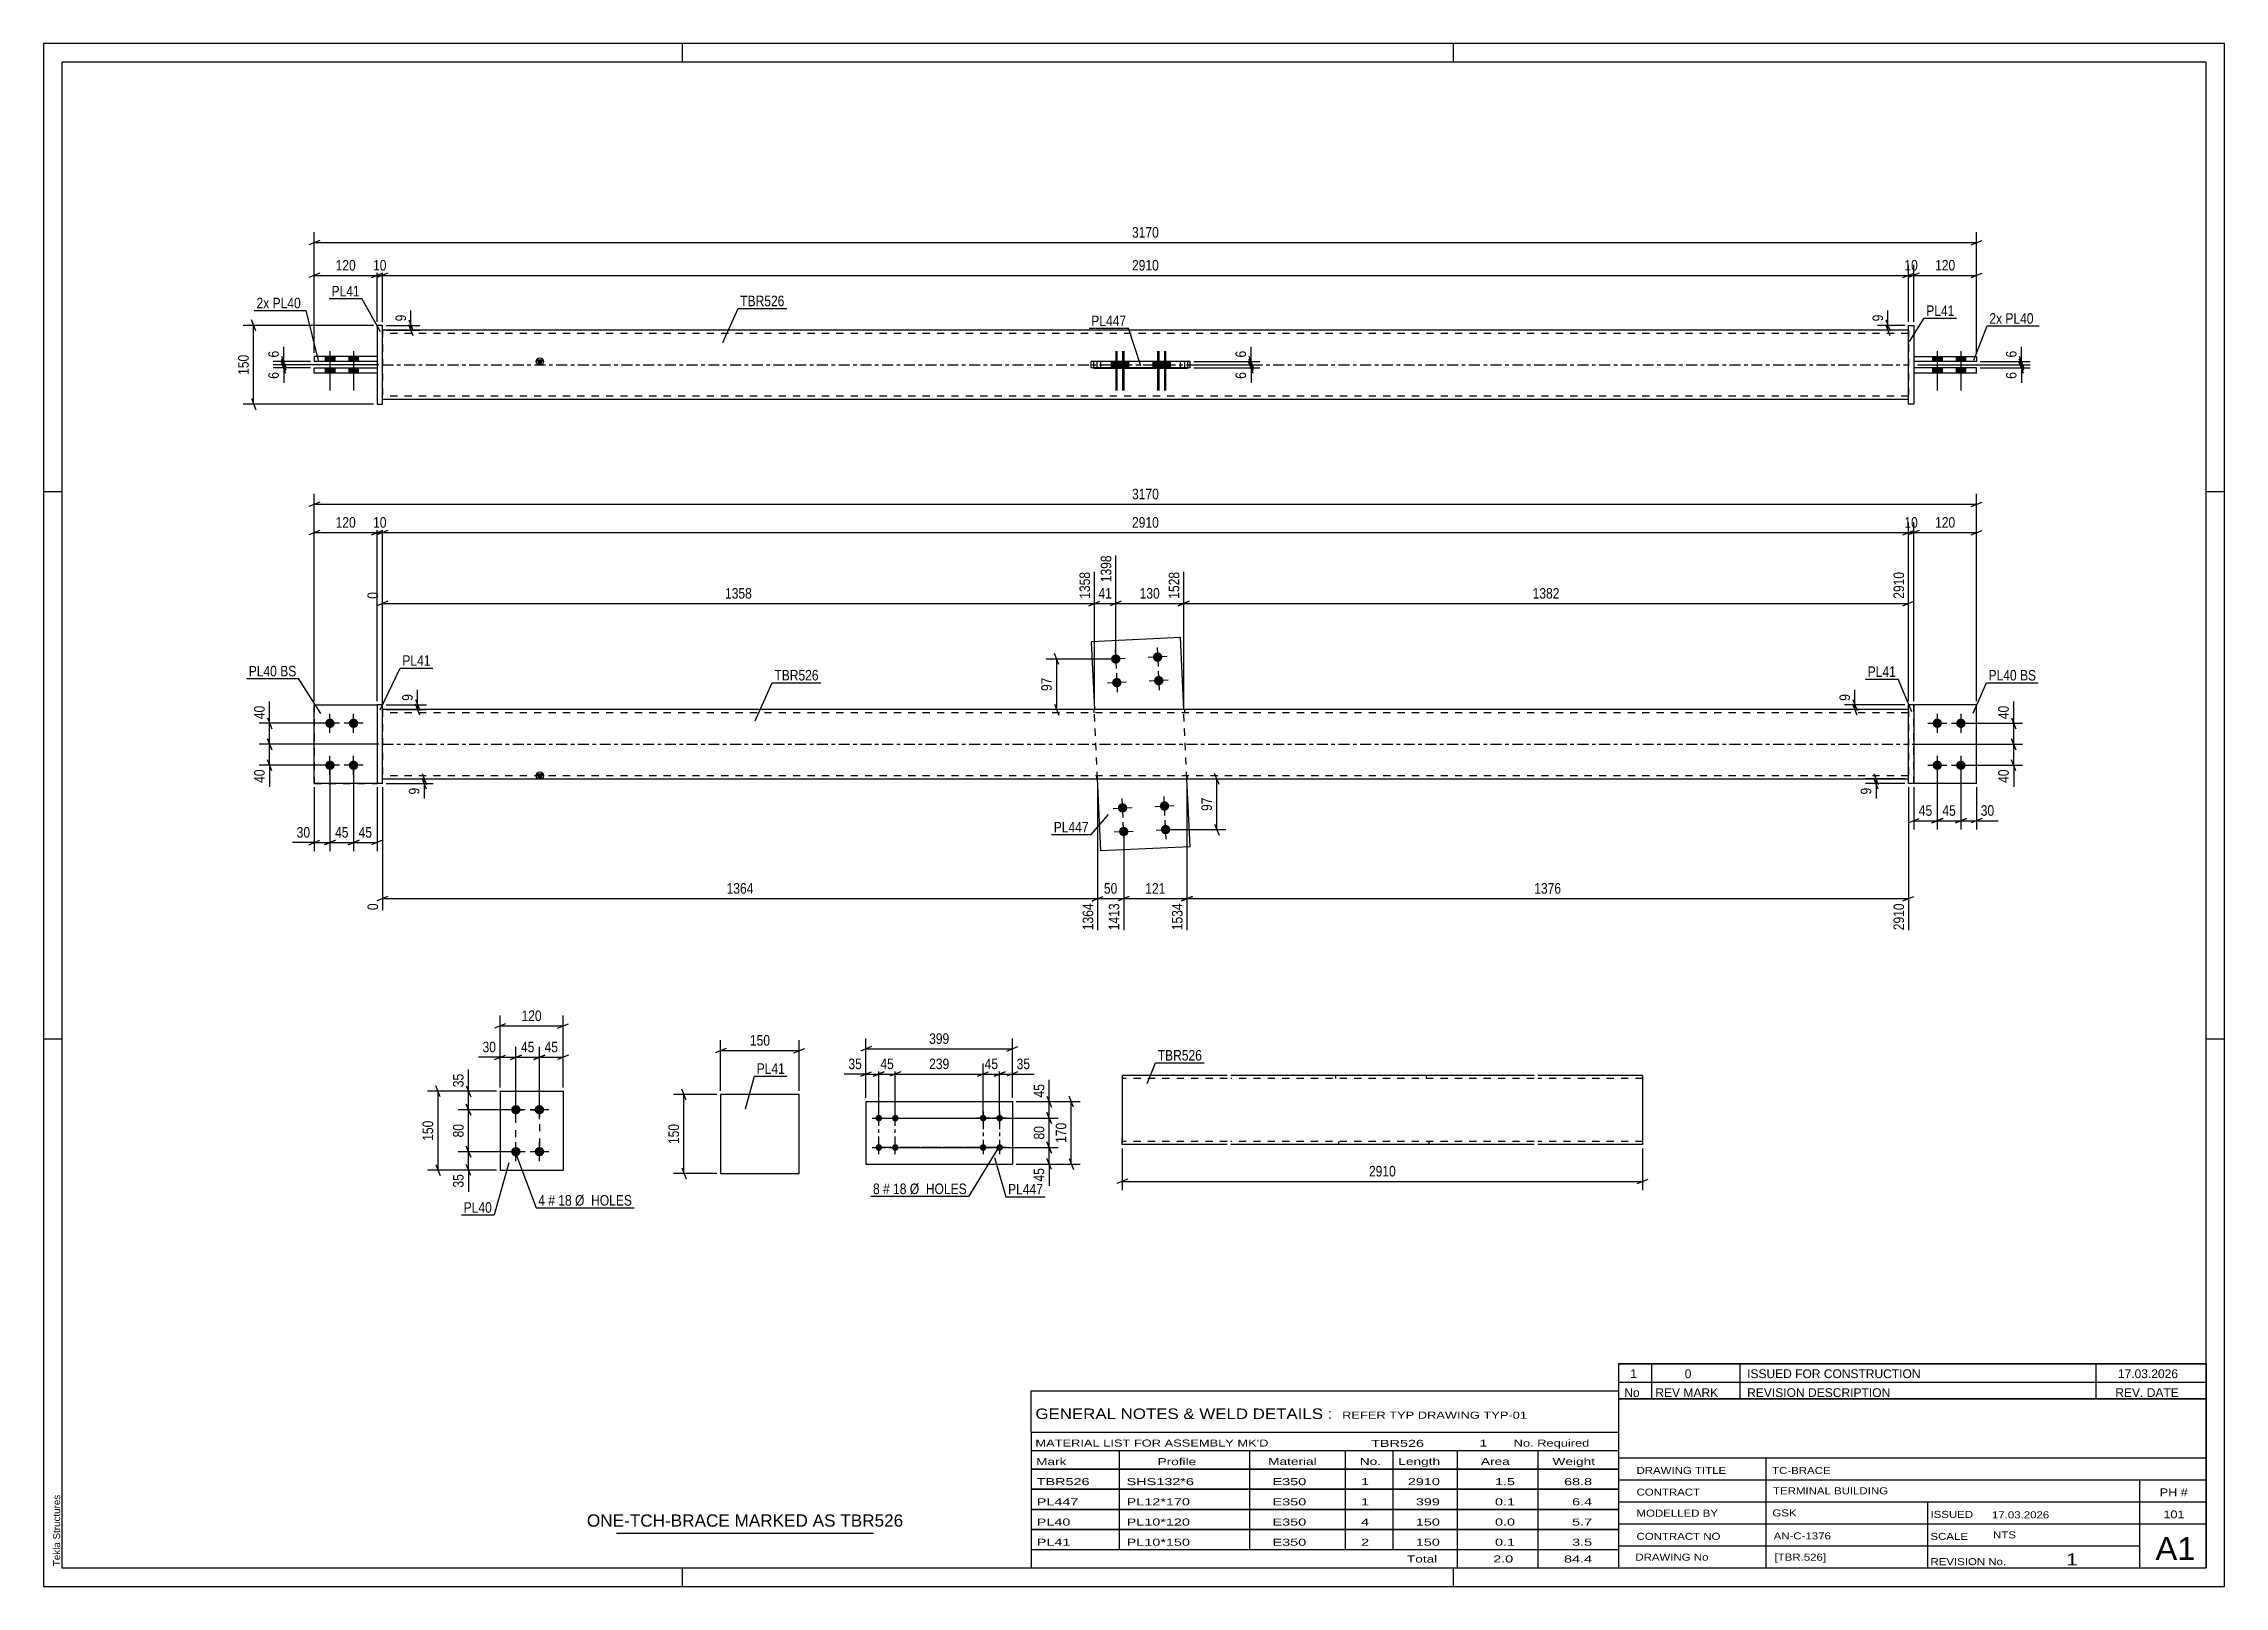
# Paper-space layout 'Layout1' of a CAD drawing. Header units: millimetres. Extents: x 0 to 594, y 0 to 420.
# The model-space entities are those that its viewports show. They can reach past a viewport. Long polylines and large blocks are cut down to what shows.
import ezdxf

# ---------------------------------------------------------------- set-up
doc = ezdxf.new("R2010")
doc.units = ezdxf.units.MM
doc.linetypes.add('DXK_LINE_DOT2', pattern=[3.9198, 1.9599, -1.9599])
doc.linetypes.add('DXK_LINE_DOT3', pattern=[5.9187, 2.979, -0.9799, 0.9799, -0.9799])
doc.layers.add('Viewport layer', color=7, linetype='Continuous', plot=False)
doc.styles.add('Arial', font='arial.ttf', dxfattribs={"height": 0.2})
doc.styles.add('Arial Narrow', font='ARIALN.TTF', dxfattribs={"height": 0.2})

# ---------------------------------------------------------------- blocks, each defined once
blk = doc.blocks.new('Unknown-582682602-1128')
at = {"color": 5, "linetype": 'Continuous'}
for p, q in [((594, 420), (0, 420)), ((0, 420), (0, 0)), ((174, 415), (174, 420)), ((384, 415), (384, 420)), ((594, 0), (594, 420)), ((589, 415), (5, 415)), ((5, 415), (5, 5)), ((589, 5), (589, 415)), ((5, 298), (0, 298)), ((594, 298), (589, 298)), ((5, 149), (0, 149)), ((594, 149), (589, 149)), ((0, 0), (594, 0)), ((5, 5), (589, 5)), ((174, 0), (174, 5)), ((384, 0), (384, 5))]:
    blk.add_line(p, q, dxfattribs=at)
at = {"color": 174, "linetype": 'Continuous', "style": 'Arial'}
blk.add_text('Tekla Structures', height=1.9102, rotation=90, dxfattribs=at).set_placement((4.5, 5.5))
blk = doc.blocks.new('Bolt-582682602-3874 - 3872')
at = {"linetype": 'Continuous'}
for points in [[(255.9, 126.58, -1), (255.9, 128.38, -1)], [(260.4, 126.58, -1), (260.4, 128.38, -1)], [(255.9, 118.58, -1), (255.9, 120.38, -1)], [(260.4, 118.58, -1), (260.4, 120.38, -1)]]:
    blk.add_hatch(color=1, dxfattribs=at).paths.add_polyline_path(points)
at = {"color": 1, "linetype": 'Continuous'}
for p, q in [((257.7, 127.48), (254.1, 127.48)), ((255.9, 129.28), (255.9, 125.68)), ((262.2, 127.48), (258.6, 127.48)), ((260.4, 129.28), (260.4, 125.68)), ((257.7, 119.48), (254.1, 119.48)), ((255.9, 121.28), (255.9, 117.68)), ((262.2, 119.48), (258.6, 119.48)), ((260.4, 121.28), (260.4, 117.68))]:
    blk.add_line(p, q, dxfattribs=at)
blk = doc.blocks.new('Part-582682602-3873 - 3872')
at = {"color": 2, "linetype": 'Continuous'}
for p, q in [((223.99, 131.98), (223.99, 114.98)), ((223.99, 131.98), (263.9, 131.98)), ((263.9, 131.98), (263.9, 114.98)), ((223.99, 114.98), (263.9, 114.98))]:
    blk.add_line(p, q, dxfattribs=at)
blk = doc.blocks.new('Bolt-582682602-3875 - 3872')
at = {"linetype": 'Continuous'}
for points in [[(227.49, 128.38, -1), (227.49, 126.58, -1)], [(231.99, 128.38, -1), (231.99, 126.58, -1)], [(227.49, 120.38, -1), (227.49, 118.58, -1)], [(231.99, 120.38, -1), (231.99, 118.58, -1)]]:
    blk.add_hatch(color=1, dxfattribs=at).paths.add_polyline_path(points)
at = {"color": 1, "linetype": 'Continuous'}
for p, q in [((225.69, 127.48), (229.29, 127.48)), ((227.49, 125.68), (227.49, 129.28)), ((230.19, 127.48), (233.79, 127.48)), ((231.99, 125.68), (231.99, 129.28)), ((225.69, 119.48), (229.29, 119.48)), ((227.49, 117.68), (227.49, 121.28)), ((230.19, 119.48), (233.79, 119.48)), ((231.99, 117.68), (231.99, 121.28))]:
    blk.add_line(p, q, dxfattribs=at)
blk = doc.blocks.new('Part-582682602-1607 - 1591')
at = {"color": 2, "linetype": 'Continuous'}
for p, q in [((124.34, 134.77), (124.34, 113.34)), ((124.34, 134.77), (141.49, 134.77)), ((141.49, 134.77), (141.49, 113.34)), ((124.34, 113.34), (141.49, 113.34))]:
    blk.add_line(p, q, dxfattribs=at)
blk = doc.blocks.new('Bolt-582682602-1612 - 1591')
at = {"linetype": 'Continuous'}
for points in [[(128.63, 128.48, -1), (128.63, 131.05, -1)], [(135.06, 128.48, -1), (135.06, 131.05, -1)], [(128.63, 117.05, -1), (128.63, 119.62, -1)], [(135.06, 117.05, -1), (135.06, 119.62, -1)]]:
    blk.add_hatch(color=1, dxfattribs=at).paths.add_polyline_path(points)
at = {"color": 1, "linetype": 'Continuous'}
for p, q in [((128.63, 127.19), (128.63, 132.34)), ((135.06, 127.19), (135.06, 132.34)), ((131.2, 129.77), (126.06, 129.77)), ((137.63, 129.77), (132.49, 129.77)), ((128.63, 115.77), (128.63, 120.91)), ((135.06, 115.77), (135.06, 120.91)), ((131.2, 118.34), (126.06, 118.34)), ((137.63, 118.34), (132.49, 118.34))]:
    blk.add_line(p, q, dxfattribs=at)
blk = doc.blocks.new('Part-582682602-1962 - 1949')
at = {"color": 2, "linetype": 'Continuous'}
for p, q in [((73.71, 218.54), (73.71, 239.96)), ((73.71, 239.96), (90.85, 239.96)), ((90.85, 218.54), (73.71, 218.54))]:
    blk.add_line(p, q, dxfattribs=at)
at = {"color": 7, "linetype": 'DXK_LINE_DOT2'}
blk.add_line((90.85, 239.96), (90.85, 218.54), dxfattribs=at)
blk = doc.blocks.new('Bolt-582682602-1978 - 1949')
at = {"linetype": 'Continuous'}
for points in [[(515.8, 236.25, -1), (515.8, 233.68, -1)], [(522.23, 236.25, -1), (522.23, 233.68, -1)], [(515.8, 224.82, -1), (515.8, 222.25, -1)], [(522.23, 224.82, -1), (522.23, 222.25, -1)]]:
    blk.add_hatch(color=1, dxfattribs=at).paths.add_polyline_path(points)
at = {"color": 1, "linetype": 'Continuous'}
for p, q in [((513.23, 234.96), (518.37, 234.96)), ((515.8, 237.54), (515.8, 232.39)), ((519.66, 234.96), (524.8, 234.96)), ((522.23, 237.54), (522.23, 232.39)), ((515.8, 226.11), (515.8, 220.96)), ((522.23, 226.11), (522.23, 220.96)), ((513.23, 223.54), (518.37, 223.54)), ((519.66, 223.54), (524.8, 223.54))]:
    blk.add_line(p, q, dxfattribs=at)
blk = doc.blocks.new('Part-582682602-1972 - 1949')
at = {"color": 2, "linetype": 'Continuous'}
for p, q in [((92.28, 239.96), (90.85, 239.96)), ((90.85, 239.96), (90.85, 218.54)), ((92.28, 218.54), (92.28, 239.96)), ((92.28, 218.54), (90.85, 218.54))]:
    blk.add_line(p, q, dxfattribs=at)
blk = doc.blocks.new('Part-582682602-1956 - 1949')
at = {"color": 7, "linetype": 'DXK_LINE_DOT2'}
for p, q in [((526.52, 239.96), (509.37, 239.96)), ((509.37, 218.54), (509.37, 239.96)), ((526.52, 218.54), (526.52, 239.96)), ((526.52, 218.54), (509.37, 218.54))]:
    blk.add_line(p, q, dxfattribs=at)
blk = doc.blocks.new('Part-582682602-1957 - 1949')
at = {"color": 2, "linetype": 'Continuous'}
for p, q in [((509.37, 239.96), (507.94, 239.96)), ((507.94, 218.54), (507.94, 239.96)), ((509.37, 239.96), (509.37, 218.54)), ((509.37, 218.54), (507.94, 218.54))]:
    blk.add_line(p, q, dxfattribs=at)
blk = doc.blocks.new('Part-582682602-1967 - 1949')
at = {"color": 7, "linetype": 'DXK_LINE_DOT2'}
for p, q in [((73.71, 239.96), (73.71, 218.54)), ((73.71, 239.96), (90.85, 239.96)), ((90.85, 239.96), (90.85, 218.54)), ((73.71, 218.54), (90.85, 218.54))]:
    blk.add_line(p, q, dxfattribs=at)
blk = doc.blocks.new('Part-582682602-1977 - 1949')
at = {"color": 2, "linetype": 'Continuous'}
for p, q in [((309.63, 258.29), (285.37, 257.17)), ((285.37, 257.17), (286.22, 238.68)), ((310.54, 238.68), (309.63, 258.29)), ((288, 200.21), (287.09, 219.82)), ((312.26, 201.33), (311.41, 219.82)), ((312.26, 201.33), (288, 200.21))]:
    blk.add_line(p, q, dxfattribs=at)
at = {"color": 7, "linetype": 'DXK_LINE_DOT2'}
for p, q in [((287.09, 219.82), (286.22, 238.68)), ((311.41, 219.82), (310.54, 238.68))]:
    blk.add_line(p, q, dxfattribs=at)
blk = doc.blocks.new('Bolt-582682602-1979 - 1949')
at = {"linetype": 'Continuous'}
for points in [[(78, 233.68, -1), (78, 236.25, -1)], [(84.42, 233.68, -1), (84.42, 236.25, -1)], [(78, 222.25, -1), (78, 224.82, -1)], [(84.42, 222.25, -1), (84.42, 224.82, -1)]]:
    blk.add_hatch(color=1, dxfattribs=at).paths.add_polyline_path(points)
at = {"color": 1, "linetype": 'Continuous'}
for p, q in [((80.57, 234.96), (75.42, 234.96)), ((78, 232.39), (78, 237.54)), ((87, 234.96), (81.85, 234.96)), ((84.42, 232.39), (84.42, 237.54)), ((78, 220.96), (78, 226.11)), ((84.42, 220.96), (84.42, 226.11)), ((80.57, 223.54), (75.42, 223.54)), ((87, 223.54), (81.85, 223.54))]:
    blk.add_line(p, q, dxfattribs=at)
blk = doc.blocks.new('Bolt-582682602-1980 - 1949')
at = {"linetype": 'Continuous'}
for points in [[(293.31, 252.53, -1), (290.74, 252.41, -1)], [(304.72, 253.06, -1), (302.15, 252.94, -1)], [(293.6, 246.11, -1), (291.03, 245.99, -1)], [(305.02, 246.63, -1), (302.45, 246.51, -1)]]:
    blk.add_hatch(color=1, dxfattribs=at).paths.add_polyline_path(points)
at = {"color": 1, "linetype": 'Continuous'}
for p, q in [((303.32, 255.56), (303.56, 250.43)), ((294.59, 252.59), (289.45, 252.35)), ((291.9, 255.04), (292.14, 249.9)), ((306.01, 253.11), (300.87, 252.88)), ((294.89, 246.17), (289.75, 245.93)), ((292.2, 248.62), (292.44, 243.48)), ((306.3, 246.69), (301.17, 246.46)), ((303.62, 249.14), (303.85, 244.01))]:
    blk.add_line(p, q, dxfattribs=at)
blk = doc.blocks.new('Bolt-582682602-1981 - 1949')
at = {"linetype": 'Continuous'}
for points in [[(292.61, 211.87, -1), (295.18, 211.98, -1)], [(304.03, 212.39, -1), (306.6, 212.51, -1)], [(292.91, 205.44, -1), (295.48, 205.56, -1)], [(304.32, 205.97, -1), (306.89, 206.09, -1)]]:
    blk.add_hatch(color=1, dxfattribs=at).paths.add_polyline_path(points)
at = {"color": 1, "linetype": 'Continuous'}
for p, q in [((294.01, 209.36), (293.78, 214.49)), ((305.43, 209.88), (305.19, 215.02)), ((291.33, 211.81), (296.46, 212.04)), ((294.31, 202.93), (294.07, 208.07)), ((302.74, 212.33), (307.88, 212.57)), ((305.73, 203.46), (305.49, 208.6)), ((291.62, 205.38), (296.76, 205.62)), ((303.04, 205.91), (308.18, 206.15))]:
    blk.add_line(p, q, dxfattribs=at)
blk = doc.blocks.new('Part-582682602-1992 - 1949')
at = {"color": 2, "linetype": 'Continuous'}
for p, q in [((526.52, 239.96), (509.37, 239.96)), ((526.52, 218.54), (526.52, 239.96)), ((526.52, 218.54), (509.37, 218.54))]:
    blk.add_line(p, q, dxfattribs=at)
at = {"color": 7, "linetype": 'DXK_LINE_DOT2'}
blk.add_line((509.37, 218.54), (509.37, 239.96), dxfattribs=at)
blk = doc.blocks.new('Part-582682602-1997 - 1949')
at = {"linetype": 'Continuous'}
blk.add_hatch(color=2, dxfattribs=at).paths.add_polyline_path([(135.14, 219.82), (134.34, 221.22), (135.94, 221.22)])
at = {"color": 2, "linetype": 'Continuous'}
for p, q in [((507.94, 238.68), (92.28, 238.68)), ((92.28, 219.82), (507.94, 219.82)), ((135.14, 219.82), (134.34, 221.22)), ((134.34, 221.22), (135.94, 221.22)), ((135.94, 221.22), (135.14, 219.82))]:
    blk.add_line(p, q, dxfattribs=at)
at = {"color": 7, "linetype": 'DXK_LINE_DOT2'}
for p, q in [((92.28, 238.68), (92.28, 219.82)), ((507.94, 237.82), (92.28, 237.82)), ((286.08, 238.68), (286.08, 237.82)), ((310.72, 238.68), (310.72, 237.82)), ((507.94, 238.68), (507.94, 219.82)), ((507.94, 220.68), (92.28, 220.68)), ((286.91, 219.82), (286.91, 220.68)), ((311.55, 219.82), (311.55, 220.68))]:
    blk.add_line(p, q, dxfattribs=at)
at = {"color": 7, "linetype": 'DXK_LINE_DOT3'}
blk.add_line((92.28, 229.25), (507.94, 229.25), dxfattribs=at)
at = {"color": 2, "linetype": 'Continuous'}
blk.add_circle((135.14, 220.72), 1, dxfattribs=at)
blk = doc.blocks.new('Part-582682602-2447 - 2424')
at = {"color": 2, "linetype": 'Continuous'}
for p, q in [((90.85, 334.85), (73.71, 334.85)), ((73.71, 334.85), (73.71, 333.42)), ((90.85, 333.42), (73.71, 333.42)), ((90.85, 334.85), (90.85, 333.42))]:
    blk.add_line(p, q, dxfattribs=at)
blk = doc.blocks.new('Bolt-582682602-2431 - 2424')
at = {"linetype": 'Continuous'}
for points in [[(517.09, 334.85), (514.52, 334.85), (514.52, 333.42), (517.09, 333.42)], [(517.09, 334.85), (514.52, 334.85), (514.52, 333.42), (517.09, 333.42)], [(523.52, 334.85), (520.94, 334.85), (520.94, 333.42), (523.52, 333.42)], [(523.52, 334.85), (520.94, 334.85), (520.94, 333.42), (523.52, 333.42)], [(517.09, 331.71), (514.52, 331.71), (514.52, 330.28), (517.09, 330.28)], [(517.09, 331.71), (514.52, 331.71), (514.52, 330.28), (517.09, 330.28)], [(523.52, 331.71), (520.94, 331.71), (520.94, 330.28), (523.52, 330.28)], [(523.52, 331.71), (520.94, 331.71), (520.94, 330.28), (523.52, 330.28)]]:
    blk.add_hatch(color=1, dxfattribs=at).paths.add_polyline_path(points)
at = {"color": 1, "linetype": 'Continuous'}
for p, q in [((514.52, 334.85), (514.52, 333.42)), ((514.52, 334.85), (514.52, 333.42)), ((515.8, 336.28), (515.8, 325.56)), ((515.8, 336.28), (515.8, 325.56)), ((517.09, 334.85), (517.09, 333.42)), ((517.09, 334.85), (517.09, 333.42)), ((520.94, 334.85), (520.94, 333.42)), ((520.94, 334.85), (520.94, 333.42)), ((522.23, 336.28), (522.23, 325.56)), ((522.23, 336.28), (522.23, 325.56)), ((523.52, 334.85), (523.52, 333.42)), ((523.52, 334.85), (523.52, 333.42)), ((514.52, 331.71), (514.52, 330.28)), ((514.52, 331.71), (514.52, 330.28)), ((517.09, 331.71), (517.09, 330.28)), ((517.09, 331.71), (517.09, 330.28)), ((520.94, 331.71), (520.94, 330.28)), ((520.94, 331.71), (520.94, 330.28)), ((523.52, 331.71), (523.52, 330.28)), ((523.52, 331.71), (523.52, 330.28))]:
    blk.add_line(p, q, dxfattribs=at)
blk = doc.blocks.new('Bolt-582682602-2432 - 2424')
at = {"linetype": 'Continuous'}
for points in [[(76.71, 333.42), (79.28, 333.42), (79.28, 334.85), (76.71, 334.85)], [(76.71, 333.42), (79.28, 333.42), (79.28, 334.85), (76.71, 334.85)], [(83.14, 333.42), (85.71, 333.42), (85.71, 334.85), (83.14, 334.85)], [(83.14, 333.42), (85.71, 333.42), (85.71, 334.85), (83.14, 334.85)], [(76.71, 330.28), (79.28, 330.28), (79.28, 331.71), (76.71, 331.71)], [(76.71, 330.28), (79.28, 330.28), (79.28, 331.71), (76.71, 331.71)], [(83.14, 330.28), (85.71, 330.28), (85.71, 331.71), (83.14, 331.71)], [(83.14, 330.28), (85.71, 330.28), (85.71, 331.71), (83.14, 331.71)]]:
    blk.add_hatch(color=1, dxfattribs=at).paths.add_polyline_path(points)
at = {"color": 1, "linetype": 'Continuous'}
for p, q in [((76.71, 334.85), (76.71, 333.42)), ((76.71, 334.85), (76.71, 333.42)), ((78, 336.28), (78, 325.56)), ((78, 336.28), (78, 325.56)), ((79.28, 334.85), (79.28, 333.42)), ((79.28, 334.85), (79.28, 333.42)), ((83.14, 334.85), (83.14, 333.42)), ((83.14, 334.85), (83.14, 333.42)), ((84.42, 336.28), (84.42, 325.56)), ((84.42, 336.28), (84.42, 325.56)), ((85.71, 334.85), (85.71, 333.42)), ((85.71, 334.85), (85.71, 333.42)), ((76.71, 331.71), (76.71, 330.28)), ((76.71, 331.71), (76.71, 330.28)), ((79.28, 331.71), (79.28, 330.28)), ((79.28, 331.71), (79.28, 330.28)), ((83.14, 331.71), (83.14, 330.28)), ((83.14, 331.71), (83.14, 330.28)), ((85.71, 331.71), (85.71, 330.28)), ((85.71, 331.71), (85.71, 330.28))]:
    blk.add_line(p, q, dxfattribs=at)
blk = doc.blocks.new('Part-582682602-2437 - 2424')
at = {"color": 2, "linetype": 'Continuous'}
for p, q in [((285.37, 331.71), (285.37, 333.42)), ((310.72, 333.42), (285.37, 333.42)), ((309.63, 331.71), (309.63, 333.42)), ((310.72, 331.71), (285.37, 331.71))]:
    blk.add_line(p, q, dxfattribs=at)
at = {"color": 7, "linetype": 'DXK_LINE_DOT2'}
for p, q in [((288, 331.71), (288, 333.42)), ((312.26, 333.42), (310.72, 333.42)), ((312.26, 331.71), (312.26, 333.42)), ((312.26, 331.71), (310.72, 331.71))]:
    blk.add_line(p, q, dxfattribs=at)
blk = doc.blocks.new('Part-582682602-2442 - 2424')
at = {"color": 2, "linetype": 'Continuous'}
for p, q in [((92.28, 343.28), (90.85, 343.28)), ((90.85, 343.28), (90.85, 321.85)), ((92.28, 321.85), (92.28, 343.28)), ((90.85, 321.85), (92.28, 321.85))]:
    blk.add_line(p, q, dxfattribs=at)
blk = doc.blocks.new('Part-582682602-2452 - 2424')
at = {"color": 2, "linetype": 'Continuous'}
for p, q in [((509.37, 334.85), (526.52, 334.85)), ((509.37, 334.85), (509.37, 333.42)), ((526.52, 333.42), (509.37, 333.42)), ((526.52, 334.85), (526.52, 333.42))]:
    blk.add_line(p, q, dxfattribs=at)
blk = doc.blocks.new('Part-582682602-2457 - 2424')
at = {"color": 2, "linetype": 'Continuous'}
for p, q in [((526.52, 331.71), (509.37, 331.71)), ((509.37, 331.71), (509.37, 330.28)), ((526.52, 330.28), (509.37, 330.28)), ((526.52, 330.28), (526.52, 331.71))]:
    blk.add_line(p, q, dxfattribs=at)
blk = doc.blocks.new('Part-582682602-2462 - 2424')
at = {"linetype": 'Continuous'}
blk.add_hatch(color=2, dxfattribs=at).paths.add_polyline_path([(135.14, 332.56), (134.34, 333.96), (135.94, 333.96)])
at = {"color": 2, "linetype": 'Continuous'}
for p, q in [((507.94, 341.99), (92.28, 341.99)), ((135.14, 332.56), (134.34, 333.96)), ((134.34, 333.96), (135.94, 333.96)), ((135.94, 333.96), (135.14, 332.56)), ((286.08, 333.42), (286.08, 333.56)), ((286.08, 333.56), (310.72, 333.56)), ((286.91, 333.56), (286.91, 333.42)), ((310.72, 333.56), (310.72, 331.56)), ((286.08, 331.56), (286.08, 331.71)), ((310.72, 331.56), (286.08, 331.56)), ((286.91, 331.56), (286.91, 331.71)), ((507.94, 323.13), (92.28, 323.13))]:
    blk.add_line(p, q, dxfattribs=at)
at = {"color": 7, "linetype": 'DXK_LINE_DOT2'}
for p, q in [((92.28, 341.99), (92.28, 323.13)), ((507.94, 341.13), (92.28, 341.13)), ((507.94, 341.99), (507.94, 323.13)), ((286.08, 331.56), (286.08, 333.42)), ((286.91, 333.42), (286.91, 331.56)), ((310.72, 333.56), (311.55, 333.56)), ((311.55, 333.56), (311.55, 331.56)), ((311.55, 331.56), (310.72, 331.56)), ((507.94, 323.99), (92.28, 323.99))]:
    blk.add_line(p, q, dxfattribs=at)
at = {"color": 7, "linetype": 'DXK_LINE_DOT3'}
blk.add_line((92.28, 332.56), (507.94, 332.56), dxfattribs=at)
at = {"color": 2, "linetype": 'Continuous'}
blk.add_circle((135.14, 333.46), 1, dxfattribs=at)
blk = doc.blocks.new('Bolt-582682602-2468 - 2424')
at = {"linetype": 'Continuous'}
for points in [[(293.31, 333.42), (290.74, 333.42), (290.74, 331.71), (293.31, 331.71)], [(293.6, 333.42), (291.03, 333.42), (291.03, 331.71), (293.6, 331.71)], [(304.72, 333.42), (302.15, 333.42), (302.15, 331.71), (304.72, 331.71)], [(305.02, 333.42), (302.45, 333.42), (302.45, 331.71), (305.02, 331.71)]]:
    blk.add_hatch(color=1, dxfattribs=at).paths.add_polyline_path(points)
at = {"color": 1, "linetype": 'Continuous'}
for p, q in [((290.74, 333.42), (290.74, 331.71)), ((291.03, 333.42), (291.03, 331.71)), ((292.02, 336.28), (292.02, 325.56)), ((292.32, 336.28), (292.32, 325.56)), ((293.31, 333.42), (293.31, 331.71)), ((293.6, 333.42), (293.6, 331.71)), ((302.15, 333.42), (302.15, 331.71)), ((302.45, 333.42), (302.45, 331.71)), ((303.44, 336.28), (303.44, 325.56)), ((303.74, 336.28), (303.74, 325.56)), ((304.72, 333.42), (304.72, 331.71)), ((305.02, 333.42), (305.02, 331.71))]:
    blk.add_line(p, q, dxfattribs=at)
blk = doc.blocks.new('Bolt-582682602-2469 - 2424')
at = {"linetype": 'Continuous'}
for points in [[(292.61, 331.71), (295.18, 331.71), (295.18, 333.42), (292.61, 333.42)], [(292.91, 331.71), (295.48, 331.71), (295.48, 333.42), (292.91, 333.42)], [(304.03, 331.71), (306.6, 331.71), (306.6, 333.42), (304.03, 333.42)], [(304.32, 331.71), (306.89, 331.71), (306.89, 333.42), (304.32, 333.42)]]:
    blk.add_hatch(color=1, dxfattribs=at).paths.add_polyline_path(points)
at = {"color": 1, "linetype": 'Continuous'}
for p, q in [((292.61, 333.42), (292.61, 331.71)), ((292.91, 333.42), (292.91, 331.71)), ((293.89, 336.28), (293.89, 325.56)), ((294.19, 336.28), (294.19, 325.56)), ((295.18, 333.42), (295.18, 331.71)), ((295.48, 333.42), (295.48, 331.71)), ((304.03, 333.42), (304.03, 331.71)), ((304.32, 333.42), (304.32, 331.71)), ((305.31, 336.28), (305.31, 325.56)), ((305.61, 336.28), (305.61, 325.56)), ((306.6, 333.42), (306.6, 331.71)), ((306.89, 333.42), (306.89, 331.71))]:
    blk.add_line(p, q, dxfattribs=at)
blk = doc.blocks.new('Part-582682602-2475 - 2424')
at = {"color": 2, "linetype": 'Continuous'}
for p, q in [((507.94, 321.85), (507.94, 343.28)), ((507.94, 343.28), (509.37, 343.28)), ((509.37, 343.28), (509.37, 321.85)), ((509.37, 321.85), (507.94, 321.85))]:
    blk.add_line(p, q, dxfattribs=at)
blk = doc.blocks.new('Part-582682602-2480 - 2424')
at = {"color": 2, "linetype": 'Continuous'}
for p, q in [((73.71, 330.28), (73.71, 331.71)), ((73.71, 331.71), (90.85, 331.71)), ((90.85, 330.28), (73.71, 330.28)), ((90.85, 331.71), (90.85, 330.28))]:
    blk.add_line(p, q, dxfattribs=at)
blk = doc.blocks.new('Part-582682602-1567 - 1551')
at = {"color": 2, "linetype": 'Continuous'}
for p, q in [((205.83, 133.87), (184.41, 133.87)), ((184.41, 133.87), (184.41, 112.44)), ((205.83, 112.44), (205.83, 133.87)), ((184.41, 112.44), (205.83, 112.44))]:
    blk.add_line(p, q, dxfattribs=at)
blk = doc.blocks.new('Part-582682602-1532 - 1515')
at = {"color": 2, "linetype": 'Continuous'}
for p, q in [((322.35, 139.11), (293.78, 139.11)), ((293.78, 139.11), (293.78, 121.97)), ((405.96, 139.11), (323.35, 139.11)), ((435.53, 139.11), (406.96, 139.11)), ((435.53, 139.11), (435.53, 120.25)), ((293.78, 120.38), (293.78, 121.97)), ((293.78, 120.25), (293.78, 120.38)), ((322.35, 120.25), (293.78, 120.25)), ((405.96, 120.25), (323.35, 120.25)), ((435.53, 120.25), (406.96, 120.25))]:
    blk.add_line(p, q, dxfattribs=at)
at = {"color": 7, "linetype": 'DXK_LINE_DOT2'}
for p, q in [((322.35, 138.25), (293.78, 138.25)), ((405.96, 138.25), (323.35, 138.25)), ((351.92, 139.11), (351.92, 138.25)), ((376.56, 139.11), (376.56, 138.25)), ((435.53, 138.25), (406.96, 138.25)), ((435.53, 138.98), (435.53, 139.11)), ((293.78, 121.97), (293.78, 120.76)), ((293.78, 121.11), (293.78, 121.18)), ((322.35, 121.11), (293.78, 121.11)), ((293.78, 120.25), (293.78, 120.25)), ((405.96, 121.11), (323.35, 121.11)), ((352.75, 120.25), (352.75, 121.11)), ((377.39, 120.25), (377.39, 121.11)), ((435.53, 121.11), (406.96, 121.11)), ((435.53, 121.11), (435.53, 121.18))]:
    blk.add_line(p, q, dxfattribs=at)
blk = doc.blocks.new('Rectangle-582682602-4051 - 3872')
at = {"color": 1, "linetype": 'DXK_LINE_DOT3'}
blk.add_lwpolyline([(227.49, 127.48), (260.4, 127.48), (260.4, 119.48), (227.49, 119.48), (227.49, 127.48)], close=True, dxfattribs=at)
blk = doc.blocks.new('Rectangle-582682602-1727 - 1591')
at = {"color": 1, "linetype": 'DXK_LINE_DOT2'}
blk.add_lwpolyline([(128.63, 129.77), (135.06, 129.77), (135.06, 118.34), (128.63, 118.34), (128.63, 129.77)], close=True, dxfattribs=at)
blk = doc.blocks.new('Rectangle-582682602-4061 - 3872')
at = {"color": 1, "linetype": 'DXK_LINE_DOT3'}
blk.add_lwpolyline([(231.99, 127.48), (255.9, 127.48), (255.9, 119.48), (231.99, 119.48), (231.99, 127.48)], close=True, dxfattribs=at)
blk = doc.blocks.new('StraightDimension-582682602-3890 - 3872')
at = {"color": 7, "linetype": 'Continuous'}
for p, q in [((222.49, 138.86), (225.49, 140.06)), ((223.99, 132.98), (223.99, 142.31)), ((223.99, 139.46), (227.49, 139.46)), ((228.99, 140.06), (225.99, 138.86)), ((227.49, 128.48), (227.49, 142.31))]:
    blk.add_line(p, q, dxfattribs=at)
at = {"color": 0}
blk.add_wipeout([(223.46, 140.21), (223.46, 144.41), (218.61, 144.41), (218.61, 140.21)], dxfattribs=at)
at = {"color": 7, "linetype": 'Continuous'}
blk.add_line((223.99, 139.46), (218.08, 139.46), dxfattribs=at)
blk.add_line((223.99, 139.46), (218.08, 139.46), dxfattribs=at)
at = {"color": 3, "style": 'Arial Narrow'}
blk.add_text('35', height=2.863, dxfattribs=at).set_placement((219.21, 140.81))
blk = doc.blocks.new('StraightDimension-582682602-3886 - 3872')
at = {"color": 7, "linetype": 'Continuous'}
for p, q in [((258.9, 138.86), (261.9, 140.06)), ((260.4, 128.48), (260.4, 142.31)), ((260.4, 139.46), (263.9, 139.46)), ((265.4, 140.06), (262.4, 138.86)), ((263.9, 132.98), (263.9, 142.31))]:
    blk.add_line(p, q, dxfattribs=at)
at = {"color": 0}
blk.add_wipeout([(269.28, 140.21), (269.28, 144.41), (264.43, 144.41), (264.43, 140.21)], dxfattribs=at)
at = {"color": 7, "linetype": 'Continuous'}
blk.add_line((263.9, 139.46), (269.81, 139.46), dxfattribs=at)
blk.add_line((263.9, 139.46), (269.81, 139.46), dxfattribs=at)
at = {"color": 3, "style": 'Arial Narrow'}
blk.add_text('35', height=2.863, dxfattribs=at).set_placement((265.03, 140.81))
blk = doc.blocks.new('StraightDimension-582682602-3887 - 3872')
at = {"color": 7, "linetype": 'Continuous'}
for p, q in [((254.4, 138.86), (257.4, 140.06)), ((255.9, 128.48), (255.9, 142.31)), ((255.9, 139.46), (260.4, 139.46)), ((261.9, 140.06), (258.9, 138.86)), ((260.4, 128.48), (260.4, 142.31))]:
    blk.add_line(p, q, dxfattribs=at)
at = {"color": 0}
blk.add_wipeout([(260.58, 140.21), (260.58, 144.41), (255.72, 144.41), (255.72, 140.21)], dxfattribs=at)
at = {"color": 3, "style": 'Arial Narrow'}
blk.add_text('45', height=2.863, dxfattribs=at).set_placement((256.32, 140.81))
blk = doc.blocks.new('StraightDimension-582682602-3888 - 3872')
at = {"color": 7, "linetype": 'Continuous'}
for p, q in [((233.49, 140.06), (230.49, 138.86)), ((231.99, 128.48), (231.99, 142.31)), ((231.99, 139.46), (255.9, 139.46)), ((254.4, 138.86), (257.4, 140.06)), ((255.9, 128.48), (255.9, 142.31))]:
    blk.add_line(p, q, dxfattribs=at)
at = {"color": 0}
blk.add_wipeout([(247.29, 140.21), (247.29, 144.41), (240.6, 144.41), (240.6, 140.21)], dxfattribs=at)
at = {"color": 3, "style": 'Arial Narrow'}
blk.add_text('239', height=2.863, dxfattribs=at).set_placement((241.2, 140.81))
blk = doc.blocks.new('StraightDimension-582682602-3889 - 3872')
at = {"color": 7, "linetype": 'Continuous'}
for p, q in [((225.99, 138.86), (228.99, 140.06)), ((227.49, 128.48), (227.49, 142.31)), ((227.49, 139.46), (231.99, 139.46)), ((233.49, 140.06), (230.49, 138.86)), ((231.99, 128.48), (231.99, 142.31))]:
    blk.add_line(p, q, dxfattribs=at)
at = {"color": 0}
blk.add_wipeout([(232.17, 140.21), (232.17, 144.41), (227.31, 144.41), (227.31, 140.21)], dxfattribs=at)
at = {"color": 3, "style": 'Arial Narrow'}
blk.add_text('45', height=2.863, dxfattribs=at).set_placement((227.91, 140.81))
blk = doc.blocks.new('StraightDimension-582682602-3906 - 3872')
at = {"color": 7, "linetype": 'Continuous'}
for p, q in [((223.99, 132.98), (223.99, 149.19)), ((263.9, 132.98), (263.9, 149.19)), ((225.49, 146.94), (222.49, 145.74)), ((223.99, 146.34), (263.9, 146.34)), ((262.4, 145.74), (265.4, 146.94))]:
    blk.add_line(p, q, dxfattribs=at)
at = {"color": 0}
blk.add_wipeout([(247.29, 147.09), (247.29, 151.29), (240.6, 151.29), (240.6, 147.09)], dxfattribs=at)
at = {"color": 3, "style": 'Arial Narrow'}
blk.add_text('399', height=2.863, dxfattribs=at).set_placement((241.2, 147.69))
blk = doc.blocks.new('StraightDimension-582682602-3910 - 3872')
at = {"color": 7, "linetype": 'Continuous'}
for p, q in [((264.9, 131.98), (276.3, 131.98)), ((273.3, 133.48), (274.5, 130.48)), ((273.9, 127.48), (273.9, 131.98)), ((232.99, 127.48), (276.3, 127.48)), ((274.5, 125.98), (273.3, 128.98))]:
    blk.add_line(p, q, dxfattribs=at)
at = {"color": 0}
blk.add_wipeout([(273.15, 137.36), (268.95, 137.36), (268.95, 132.5), (273.15, 132.5)], dxfattribs=at)
at = {"color": 7, "linetype": 'Continuous'}
blk.add_line((273.9, 131.98), (273.9, 137.88), dxfattribs=at)
blk.add_line((273.9, 131.98), (273.9, 137.88), dxfattribs=at)
at = {"color": 3, "style": 'Arial Narrow'}
blk.add_text('45', height=2.863, rotation=90.00021, dxfattribs=at).set_placement((272.55, 133.1))
blk = doc.blocks.new('StraightDimension-582682602-3911 - 3872')
at = {"color": 7, "linetype": 'Continuous'}
for p, q in [((232.99, 127.48), (276.3, 127.48)), ((273.3, 128.98), (274.5, 125.98)), ((273.9, 119.48), (273.9, 127.48)), ((232.99, 119.48), (276.3, 119.48)), ((274.5, 117.98), (273.3, 120.98))]:
    blk.add_line(p, q, dxfattribs=at)
at = {"color": 0}
blk.add_wipeout([(273.15, 125.91), (268.95, 125.91), (268.95, 121.05), (273.15, 121.05)], dxfattribs=at)
at = {"color": 3, "style": 'Arial Narrow'}
blk.add_text('80', height=2.863, rotation=90.00021, dxfattribs=at).set_placement((272.55, 121.65))
blk = doc.blocks.new('StraightDimension-582682602-3912 - 3872')
at = {"color": 7, "linetype": 'Continuous'}
for p, q in [((232.99, 119.48), (276.3, 119.48)), ((273.3, 120.98), (274.5, 117.98)), ((273.9, 114.98), (273.9, 119.48)), ((264.9, 114.98), (276.3, 114.98)), ((274.5, 113.48), (273.3, 116.48))]:
    blk.add_line(p, q, dxfattribs=at)
at = {"color": 0}
blk.add_wipeout([(273.15, 114.45), (268.95, 114.45), (268.95, 109.6), (273.15, 109.6)], dxfattribs=at)
at = {"color": 7, "linetype": 'Continuous'}
blk.add_line((273.9, 114.98), (273.9, 109.07), dxfattribs=at)
blk.add_line((273.9, 114.98), (273.9, 109.07), dxfattribs=at)
at = {"color": 3, "style": 'Arial Narrow'}
blk.add_text('45', height=2.863, rotation=90.00021, dxfattribs=at).set_placement((272.55, 110.2))
blk = doc.blocks.new('StraightDimension-582682602-3926 - 3872')
at = {"color": 7, "linetype": 'Continuous'}
for p, q in [((264.9, 131.98), (282.3, 131.98)), ((280.5, 130.48), (279.3, 133.48)), ((279.9, 114.98), (279.9, 131.98)), ((264.9, 114.98), (282.3, 114.98)), ((279.3, 116.48), (280.5, 113.48))]:
    blk.add_line(p, q, dxfattribs=at)
at = {"color": 0}
blk.add_wipeout([(279.15, 126.82), (274.95, 126.82), (274.95, 120.13), (279.15, 120.13)], dxfattribs=at)
at = {"color": 3, "style": 'Arial Narrow'}
blk.add_text('170', height=2.863, rotation=90.00021, dxfattribs=at).set_placement((278.55, 120.73))
blk = doc.blocks.new('StraightDimension-582682602-1647 - 1591')
at = {"color": 7, "linetype": 'Continuous'}
for p, q in [((127.13, 143.46), (130.13, 144.66)), ((128.63, 130.77), (128.63, 146.91)), ((128.63, 144.06), (135.06, 144.06)), ((136.56, 144.66), (133.56, 143.46)), ((135.06, 130.77), (135.06, 146.91))]:
    blk.add_line(p, q, dxfattribs=at)
at = {"color": 0}
blk.add_wipeout([(134.27, 144.81), (134.27, 149.01), (129.42, 149.01), (129.42, 144.81)], dxfattribs=at)
at = {"color": 3, "style": 'Arial Narrow'}
blk.add_text('45', height=2.863, dxfattribs=at).set_placement((130.02, 145.41))
blk = doc.blocks.new('StraightDimension-582682602-1614 - 1591')
at = {"color": 7, "linetype": 'Continuous'}
for p, q in [((124.34, 135.77), (124.34, 155.41)), ((141.49, 135.77), (141.49, 155.41)), ((125.84, 153.16), (122.84, 151.96)), ((124.34, 152.56), (141.49, 152.56)), ((139.99, 151.96), (142.99, 153.16))]:
    blk.add_line(p, q, dxfattribs=at)
at = {"color": 0}
blk.add_wipeout([(136.26, 153.31), (136.26, 157.51), (129.57, 157.51), (129.57, 153.31)], dxfattribs=at)
at = {"color": 3, "style": 'Arial Narrow'}
blk.add_text('120', height=2.863, dxfattribs=at).set_placement((130.17, 153.91))
blk = doc.blocks.new('StraightDimension-582682602-1634 - 1591')
at = {"color": 7, "linetype": 'Continuous'}
for p, q in [((122.84, 143.46), (125.84, 144.66)), ((124.34, 135.77), (124.34, 146.91)), ((124.34, 144.06), (128.63, 144.06)), ((130.13, 144.66), (127.13, 143.46)), ((128.63, 130.77), (128.63, 146.91))]:
    blk.add_line(p, q, dxfattribs=at)
at = {"color": 0}
blk.add_wipeout([(123.82, 144.81), (123.82, 149.01), (118.96, 149.01), (118.96, 144.81)], dxfattribs=at)
at = {"color": 7, "linetype": 'Continuous'}
blk.add_line((124.34, 144.06), (118.44, 144.06), dxfattribs=at)
blk.add_line((124.34, 144.06), (118.44, 144.06), dxfattribs=at)
at = {"color": 3, "style": 'Arial Narrow'}
blk.add_text('30', height=2.863, dxfattribs=at).set_placement((119.56, 145.41))
blk = doc.blocks.new('StraightDimension-582682602-1657 - 1591')
at = {"color": 7, "linetype": 'Continuous'}
for p, q in [((133.56, 143.46), (136.56, 144.66)), ((135.06, 130.77), (135.06, 146.91)), ((135.06, 144.06), (141.49, 144.06)), ((142.99, 144.66), (139.99, 143.46)), ((141.49, 135.77), (141.49, 146.91))]:
    blk.add_line(p, q, dxfattribs=at)
at = {"color": 0}
blk.add_wipeout([(140.7, 144.81), (140.7, 149.01), (135.85, 149.01), (135.85, 144.81)], dxfattribs=at)
at = {"color": 3, "style": 'Arial Narrow'}
blk.add_text('45', height=2.863, dxfattribs=at).set_placement((136.45, 145.41))
blk = doc.blocks.new('StraightDimension-582682602-1674 - 1591')
at = {"color": 7, "linetype": 'Continuous'}
for p, q in [((123.34, 134.77), (104.59, 134.77)), ((108.04, 133.27), (106.84, 136.27)), ((107.44, 113.34), (107.44, 134.77)), ((123.34, 113.34), (104.59, 113.34)), ((106.84, 114.84), (108.04, 111.84))]:
    blk.add_line(p, q, dxfattribs=at)
at = {"color": 0}
blk.add_wipeout([(106.69, 127.39), (102.49, 127.39), (102.49, 120.71), (106.69, 120.71)], dxfattribs=at)
at = {"color": 3, "style": 'Arial Narrow'}
blk.add_text('150', height=2.863, rotation=90.00021, dxfattribs=at).set_placement((106.09, 121.31))
blk = doc.blocks.new('StraightDimension-582682602-1691 - 1591')
at = {"color": 7, "linetype": 'Continuous'}
for p, q in [((115.13, 119.84), (116.33, 116.84)), ((127.63, 118.34), (112.88, 118.34)), ((123.34, 113.34), (112.88, 113.34)), ((116.33, 111.84), (115.13, 114.84)), ((115.73, 113.34), (115.73, 118.34))]:
    blk.add_line(p, q, dxfattribs=at)
at = {"color": 0}
blk.add_wipeout([(114.98, 112.81), (110.78, 112.81), (110.78, 107.96), (114.98, 107.96)], dxfattribs=at)
at = {"color": 7, "linetype": 'Continuous'}
blk.add_line((115.73, 113.34), (115.73, 107.43), dxfattribs=at)
blk.add_line((115.73, 113.34), (115.73, 107.43), dxfattribs=at)
at = {"color": 3, "style": 'Arial Narrow'}
blk.add_text('35', height=2.863, rotation=90.00021, dxfattribs=at).set_placement((114.38, 108.56))
blk = doc.blocks.new('StraightDimension-582682602-1704 - 1591')
at = {"color": 7, "linetype": 'Continuous'}
for p, q in [((115.13, 131.27), (116.33, 128.27)), ((127.63, 129.77), (112.88, 129.77)), ((115.73, 118.34), (115.73, 129.77)), ((116.33, 116.84), (115.13, 119.84)), ((127.63, 118.34), (112.88, 118.34))]:
    blk.add_line(p, q, dxfattribs=at)
at = {"color": 0}
blk.add_wipeout([(114.98, 126.48), (110.78, 126.48), (110.78, 121.62), (114.98, 121.62)], dxfattribs=at)
at = {"color": 3, "style": 'Arial Narrow'}
blk.add_text('80', height=2.863, rotation=90.00021, dxfattribs=at).set_placement((114.38, 122.22))
blk = doc.blocks.new('StraightDimension-582682602-1714 - 1591')
at = {"color": 7, "linetype": 'Continuous'}
for p, q in [((123.34, 134.77), (112.88, 134.77)), ((115.13, 136.27), (116.33, 133.27)), ((116.33, 128.27), (115.13, 131.27)), ((115.73, 129.77), (115.73, 134.77)), ((127.63, 129.77), (112.88, 129.77))]:
    blk.add_line(p, q, dxfattribs=at)
at = {"color": 0}
blk.add_wipeout([(114.98, 140.15), (110.78, 140.15), (110.78, 135.29), (114.98, 135.29)], dxfattribs=at)
at = {"color": 7, "linetype": 'Continuous'}
blk.add_line((115.73, 134.77), (115.73, 140.67), dxfattribs=at)
blk.add_line((115.73, 134.77), (115.73, 140.67), dxfattribs=at)
at = {"color": 3, "style": 'Arial Narrow'}
blk.add_text('35', height=2.863, rotation=90.00021, dxfattribs=at).set_placement((114.38, 135.89))
blk = doc.blocks.new('StraightDimension-582682602-2144 - 1949')
at = {"color": 7, "linetype": 'Continuous'}
for p, q in [((312.41, 219.82), (321.97, 219.82)), ((320.17, 218.32), (318.97, 221.32)), ((319.57, 206.03), (319.57, 219.82)), ((306.61, 206.03), (321.97, 206.03)), ((318.97, 207.53), (320.17, 204.53))]:
    blk.add_line(p, q, dxfattribs=at)
at = {"color": 0}
blk.add_wipeout([(318.82, 215.35), (314.62, 215.35), (314.62, 210.5), (318.82, 210.5)], dxfattribs=at)
at = {"color": 3, "style": 'Arial Narrow'}
blk.add_text('97', height=2.863, rotation=90.00021, dxfattribs=at).set_placement((318.22, 211.1))
blk = doc.blocks.new('StraightDimension-582682602-2064 - 1949')
at = {"color": 7, "linetype": 'Continuous'}
for p, q in [((75.21, 287.48), (72.21, 286.28)), ((73.71, 240.96), (73.71, 289.73)), ((73.71, 286.88), (90.85, 286.88)), ((89.35, 286.28), (92.35, 287.48)), ((90.85, 240.96), (90.85, 289.73))]:
    blk.add_line(p, q, dxfattribs=at)
at = {"color": 0}
blk.add_wipeout([(85.62, 287.63), (85.62, 291.83), (78.94, 291.83), (78.94, 287.63)], dxfattribs=at)
at = {"color": 3, "style": 'Arial Narrow'}
blk.add_text('120', height=2.863, dxfattribs=at).set_placement((79.54, 288.23))
blk = doc.blocks.new('StraightDimension-582682602-2021 - 1949')
at = {"color": 7, "linetype": 'Continuous'}
for p, q in [((506.44, 286.28), (509.44, 287.48)), ((510.87, 287.48), (507.87, 286.28)), ((507.94, 240.96), (507.94, 289.73)), ((507.94, 286.88), (509.37, 286.88)), ((509.37, 240.96), (509.37, 289.73))]:
    blk.add_line(p, q, dxfattribs=at)
at = {"color": 0}
blk.add_wipeout([(511.09, 287.63), (511.09, 291.83), (506.23, 291.83), (506.23, 287.63)], dxfattribs=at)
at = {"color": 3, "style": 'Arial Narrow'}
blk.add_text('10', height=2.863, dxfattribs=at).set_placement((506.83, 288.23))
blk = doc.blocks.new('StraightDimension-582682602-2094 - 1949')
at = {"color": 7, "linetype": 'Continuous'}
for p, q in [((291.02, 252.47), (273.09, 252.47)), ((276.54, 250.97), (275.34, 253.97)), ((275.94, 238.68), (275.94, 252.47)), ((285.22, 238.68), (273.09, 238.68)), ((275.34, 240.18), (276.54, 237.18))]:
    blk.add_line(p, q, dxfattribs=at)
at = {"color": 0}
blk.add_wipeout([(275.19, 248), (270.99, 248), (270.99, 243.15), (275.19, 243.15)], dxfattribs=at)
at = {"color": 3, "style": 'Arial Narrow'}
blk.add_text('97', height=2.863, rotation=90.00021, dxfattribs=at).set_placement((274.59, 243.75))
blk = doc.blocks.new('StraightDimension-582682602-2181 - 1949')
at = {"color": 7, "linetype": 'Continuous'}
for p, q in [((522.23, 222.54), (522.23, 206.05)), ((526.52, 217.54), (526.52, 206.05)), ((520.73, 207.85), (523.73, 209.05)), ((522.23, 208.45), (526.52, 208.45)), ((528.02, 209.05), (525.02, 207.85))]:
    blk.add_line(p, q, dxfattribs=at)
at = {"color": 0}
blk.add_wipeout([(531.9, 209.2), (531.9, 213.4), (527.04, 213.4), (527.04, 209.2)], dxfattribs=at)
at = {"color": 7, "linetype": 'Continuous'}
blk.add_line((526.52, 208.45), (532.42, 208.45), dxfattribs=at)
blk.add_line((526.52, 208.45), (532.42, 208.45), dxfattribs=at)
at = {"color": 3, "style": 'Arial Narrow'}
blk.add_text('30', height=2.863, dxfattribs=at).set_placement((527.64, 209.8))
blk = doc.blocks.new('StraightDimension-582682602-2204 - 1949')
at = {"color": 7, "linetype": 'Continuous'}
for p, q in [((77, 234.96), (58.71, 234.96)), ((60.96, 236.46), (62.16, 233.46)), ((61.56, 229.25), (61.56, 234.96)), ((91.28, 229.25), (58.71, 229.25)), ((62.16, 227.75), (60.96, 230.75))]:
    blk.add_line(p, q, dxfattribs=at)
at = {"color": 0}
blk.add_wipeout([(60.81, 240.35), (56.61, 240.35), (56.61, 235.49), (60.81, 235.49)], dxfattribs=at)
at = {"color": 7, "linetype": 'Continuous'}
blk.add_line((61.56, 234.96), (61.56, 240.87), dxfattribs=at)
blk.add_line((61.56, 234.96), (61.56, 240.87), dxfattribs=at)
at = {"color": 3, "style": 'Arial Narrow'}
blk.add_text('40', height=2.863, rotation=90.00021, dxfattribs=at).set_placement((60.21, 236.09))
blk = doc.blocks.new('StraightDimension-582682602-2130 - 1949')
at = {"color": 7, "linetype": 'Continuous'}
for p, q in [((523.23, 234.96), (539.01, 234.96)), ((536.01, 236.46), (537.21, 233.46)), ((536.61, 229.25), (536.61, 234.96)), ((508.94, 229.25), (539.01, 229.25)), ((537.21, 227.75), (536.01, 230.75))]:
    blk.add_line(p, q, dxfattribs=at)
at = {"color": 0}
blk.add_wipeout([(535.86, 240.35), (531.66, 240.35), (531.66, 235.49), (535.86, 235.49)], dxfattribs=at)
at = {"color": 7, "linetype": 'Continuous'}
blk.add_line((536.61, 234.96), (536.61, 240.87), dxfattribs=at)
blk.add_line((536.61, 234.96), (536.61, 240.87), dxfattribs=at)
at = {"color": 3, "style": 'Arial Narrow'}
blk.add_text('40', height=2.863, rotation=90.00021, dxfattribs=at).set_placement((535.26, 236.09))
blk = doc.blocks.new('StraightDimension-582682602-2311 - 1949')
at = {"color": 7, "linetype": 'Continuous'}
for p, q in [((84.42, 222.54), (84.42, 200.11)), ((90.85, 217.54), (90.85, 200.11)), ((82.92, 201.91), (85.92, 203.11)), ((84.42, 202.51), (90.85, 202.51)), ((92.35, 203.11), (89.35, 201.91))]:
    blk.add_line(p, q, dxfattribs=at)
at = {"color": 0}
blk.add_wipeout([(90.07, 203.26), (90.07, 207.46), (85.21, 207.46), (85.21, 203.26)], dxfattribs=at)
at = {"color": 3, "style": 'Arial Narrow'}
blk.add_text('45', height=2.863, dxfattribs=at).set_placement((85.81, 203.86))
blk = doc.blocks.new('StraightDimension-582682602-2231 - 1949')
at = {"color": 7, "linetype": 'Continuous'}
for p, q in [((93.28, 239.96), (104.28, 239.96)), ((93.28, 238.68), (104.28, 238.68)), ((101.28, 241.46), (102.48, 238.46)), ((102.48, 237.18), (101.28, 240.18)), ((101.88, 238.68), (101.88, 239.96))]:
    blk.add_line(p, q, dxfattribs=at)
at = {"color": 0}
blk.add_wipeout([(101.13, 243.52), (96.93, 243.52), (96.93, 240.49), (101.13, 240.49)], dxfattribs=at)
at = {"color": 7, "linetype": 'Continuous'}
blk.add_line((101.88, 239.96), (101.88, 244.04), dxfattribs=at)
blk.add_line((101.88, 239.96), (101.88, 244.04), dxfattribs=at)
at = {"color": 3, "style": 'Arial Narrow'}
blk.add_text('9', height=2.86, rotation=90.00021, dxfattribs=at).set_placement((100.53, 241.09))
blk = doc.blocks.new('StraightDimension-582682602-2325 - 1949')
at = {"color": 7, "linetype": 'Continuous'}
for p, q in [((286.22, 239.68), (286.22, 276.18)), ((93.78, 268.17), (90.78, 266.97)), ((92.28, 239.68), (92.28, 270.7)), ((92.28, 267.57), (286.22, 267.57)), ((284.72, 266.97), (287.72, 268.17))]:
    blk.add_line(p, q, dxfattribs=at)
at = {"color": 0, "linetype": 'Continuous'}
for points in [[(285.62, 276.78), (281.42, 276.78), (281.42, 268.27), (285.62, 268.27)], [(91.68, 271.3), (87.48, 271.3), (87.48, 268.27), (91.68, 268.27)]]:
    blk.add_wipeout(points, dxfattribs=at)
at = {"color": 0}
blk.add_wipeout([(193.51, 268.32), (193.51, 272.52), (185, 272.52), (185, 268.32)], dxfattribs=at)
at = {"color": 3, "linetype": 'Continuous', "style": 'Arial Narrow'}
for s, height, p in [('1358', 2.863, (285.02, 268.87)), ('0', 2.86, (91.08, 268.87))]:
    blk.add_text(s, height=height, rotation=90.00021, dxfattribs=at).set_placement(p)
at = {"color": 3, "style": 'Arial Narrow'}
blk.add_text('1358', height=2.863, dxfattribs=at).set_placement((185.6, 268.92))
blk = doc.blocks.new('StraightDimension-582682602-1999 - 1949')
at = {"color": 7, "linetype": 'Continuous'}
for p, q in [((510.87, 287.48), (507.87, 286.28)), ((509.37, 240.96), (509.37, 289.73)), ((509.37, 286.88), (526.52, 286.88)), ((525.02, 286.28), (528.02, 287.48)), ((526.52, 240.96), (526.52, 289.73))]:
    blk.add_line(p, q, dxfattribs=at)
at = {"color": 0}
blk.add_wipeout([(521.29, 287.63), (521.29, 291.83), (514.6, 291.83), (514.6, 287.63)], dxfattribs=at)
at = {"color": 3, "style": 'Arial Narrow'}
blk.add_text('120', height=2.863, dxfattribs=at).set_placement((515.2, 288.23))
blk = doc.blocks.new('StraightDimension-582682602-2038 - 1949')
at = {"color": 7, "linetype": 'Continuous'}
for p, q in [((93.78, 287.48), (90.78, 286.28)), ((92.28, 240.96), (92.28, 289.73)), ((92.28, 286.88), (507.94, 286.88)), ((506.44, 286.28), (509.44, 287.48)), ((507.94, 240.96), (507.94, 289.73))]:
    blk.add_line(p, q, dxfattribs=at)
at = {"color": 0}
blk.add_wipeout([(304.37, 287.63), (304.37, 291.83), (295.86, 291.83), (295.86, 287.63)], dxfattribs=at)
at = {"color": 3, "style": 'Arial Narrow'}
blk.add_text('2910', height=2.863, dxfattribs=at).set_placement((296.46, 288.23))
blk = doc.blocks.new('StraightDimension-582682602-2047 - 1949')
at = {"color": 7, "linetype": 'Continuous'}
for p, q in [((89.35, 286.28), (92.35, 287.48)), ((93.78, 287.48), (90.78, 286.28)), ((90.85, 240.96), (90.85, 289.73)), ((90.85, 286.88), (92.28, 286.88)), ((92.28, 240.96), (92.28, 289.73))]:
    blk.add_line(p, q, dxfattribs=at)
at = {"color": 0}
blk.add_wipeout([(93.99, 287.63), (93.99, 291.83), (89.14, 291.83), (89.14, 287.63)], dxfattribs=at)
at = {"color": 3, "style": 'Arial Narrow'}
blk.add_text('10', height=2.863, dxfattribs=at).set_placement((89.74, 288.23))
blk = doc.blocks.new('StraightDimension-582682602-2087 - 1949')
at = {"color": 7, "linetype": 'Continuous'}
for p, q in [((506.94, 239.96), (490.52, 239.96)), ((506.94, 238.68), (490.52, 238.68)), ((492.77, 241.46), (493.97, 238.46)), ((493.97, 237.18), (492.77, 240.18)), ((493.37, 238.68), (493.37, 239.96))]:
    blk.add_line(p, q, dxfattribs=at)
at = {"color": 0}
blk.add_wipeout([(492.62, 243.52), (488.42, 243.52), (488.42, 240.49), (492.62, 240.49)], dxfattribs=at)
at = {"color": 7, "linetype": 'Continuous'}
blk.add_line((493.37, 239.96), (493.37, 244.04), dxfattribs=at)
blk.add_line((493.37, 239.96), (493.37, 244.04), dxfattribs=at)
at = {"color": 3, "style": 'Arial Narrow'}
blk.add_text('9', height=2.86, rotation=90.00021, dxfattribs=at).set_placement((492.02, 241.09))
blk = doc.blocks.new('StraightDimension-582682602-2115 - 1949')
at = {"color": 7, "linetype": 'Continuous'}
for p, q in [((508.94, 229.25), (539.01, 229.25)), ((536.01, 230.75), (537.21, 227.75)), ((536.61, 223.54), (536.61, 229.25)), ((523.23, 223.54), (539.01, 223.54)), ((537.21, 222.04), (536.01, 225.04))]:
    blk.add_line(p, q, dxfattribs=at)
at = {"color": 0}
blk.add_wipeout([(535.86, 223.01), (531.66, 223.01), (531.66, 218.15), (535.86, 218.15)], dxfattribs=at)
at = {"color": 7, "linetype": 'Continuous'}
blk.add_line((536.61, 223.54), (536.61, 217.63), dxfattribs=at)
blk.add_line((536.61, 223.54), (536.61, 217.63), dxfattribs=at)
at = {"color": 3, "style": 'Arial Narrow'}
blk.add_text('40', height=2.863, rotation=90.00021, dxfattribs=at).set_placement((535.26, 218.75))
blk = doc.blocks.new('StraightDimension-582682602-2283 - 1949')
at = {"color": 7, "linetype": 'Continuous'}
for p, q in [((92.28, 217.54), (92.28, 184.11)), ((287.09, 218.82), (287.09, 178.63)), ((93.78, 187.84), (90.78, 186.64)), ((92.28, 187.24), (287.09, 187.24)), ((285.59, 186.64), (288.59, 187.84))]:
    blk.add_line(p, q, dxfattribs=at)
at = {"color": 0}
blk.add_wipeout([(193.94, 187.99), (193.94, 192.19), (185.43, 192.19), (185.43, 187.99)], dxfattribs=at)
at = {"color": 0, "linetype": 'Continuous'}
for points in [[(91.68, 186.54), (87.48, 186.54), (87.48, 183.51), (91.68, 183.51)], [(286.49, 186.54), (282.29, 186.54), (282.29, 178.03), (286.49, 178.03)]]:
    blk.add_wipeout(points, dxfattribs=at)
at = {"color": 3, "style": 'Arial Narrow'}
blk.add_text('1364', height=2.863, dxfattribs=at).set_placement((186.03, 188.59))
at = {"color": 3, "linetype": 'Continuous', "style": 'Arial Narrow'}
for s, height, p in [('0', 2.86, (91.08, 184.11)), ('1364', 2.863, (285.89, 178.63))]:
    blk.add_text(s, height=height, rotation=90.00021, dxfattribs=at).set_placement(p)
blk = doc.blocks.new('StraightDimension-582682602-2155 - 1949')
at = {"color": 7, "linetype": 'Continuous'}
for p, q in [((515.8, 222.54), (515.8, 206.05)), ((509.37, 217.54), (509.37, 206.05)), ((507.87, 207.85), (510.87, 209.05)), ((509.37, 208.45), (515.8, 208.45)), ((517.3, 209.05), (514.3, 207.85))]:
    blk.add_line(p, q, dxfattribs=at)
at = {"color": 0}
blk.add_wipeout([(515.01, 209.2), (515.01, 213.4), (510.16, 213.4), (510.16, 209.2)], dxfattribs=at)
at = {"color": 3, "style": 'Arial Narrow'}
blk.add_text('45', height=2.863, dxfattribs=at).set_placement((510.76, 209.8))
blk = doc.blocks.new('StraightDimension-582682602-2171 - 1949')
at = {"color": 7, "linetype": 'Continuous'}
for p, q in [((515.8, 222.54), (515.8, 206.05)), ((522.23, 222.54), (522.23, 206.05)), ((514.3, 207.85), (517.3, 209.05)), ((515.8, 208.45), (522.23, 208.45)), ((523.73, 209.05), (520.73, 207.85))]:
    blk.add_line(p, q, dxfattribs=at)
at = {"color": 0}
blk.add_wipeout([(521.44, 209.2), (521.44, 213.4), (516.59, 213.4), (516.59, 209.2)], dxfattribs=at)
at = {"color": 3, "style": 'Arial Narrow'}
blk.add_text('45', height=2.863, dxfattribs=at).set_placement((517.19, 209.8))
blk = doc.blocks.new('StraightDimension-582682602-2259 - 1949')
at = {"color": 7, "linetype": 'Continuous'}
for p, q in [((311.41, 218.82), (311.41, 178.63)), ((294.19, 204.5), (294.19, 178.63)), ((295.69, 187.84), (292.69, 186.64)), ((294.19, 187.24), (311.41, 187.24)), ((309.91, 186.64), (312.91, 187.84))]:
    blk.add_line(p, q, dxfattribs=at)
at = {"color": 0}
blk.add_wipeout([(306.14, 187.99), (306.14, 192.19), (299.46, 192.19), (299.46, 187.99)], dxfattribs=at)
at = {"color": 0, "linetype": 'Continuous'}
blk.add_wipeout([(310.81, 186.54), (306.61, 186.54), (306.61, 178.03), (310.81, 178.03)], dxfattribs=at)
at = {"color": 3, "style": 'Arial Narrow'}
blk.add_text('121', height=2.863, dxfattribs=at).set_placement((300.06, 188.59))
at = {"color": 3, "linetype": 'Continuous', "style": 'Arial Narrow'}
blk.add_text('1534', height=2.863, rotation=90.00021, dxfattribs=at).set_placement((310.21, 178.63))
blk = doc.blocks.new('StraightDimension-582682602-2195 - 1949')
at = {"color": 7, "linetype": 'Continuous'}
for p, q in [((506.94, 219.82), (496.29, 219.82)), ((498.54, 221.32), (499.74, 218.32)), ((499.74, 217.04), (498.54, 220.04)), ((499.14, 218.54), (499.14, 219.82)), ((506.94, 218.54), (496.29, 218.54))]:
    blk.add_line(p, q, dxfattribs=at)
at = {"color": 0}
blk.add_wipeout([(498.39, 218.01), (494.19, 218.01), (494.19, 214.98), (498.39, 214.98)], dxfattribs=at)
at = {"color": 7, "linetype": 'Continuous'}
blk.add_line((499.14, 218.54), (499.14, 214.46), dxfattribs=at)
blk.add_line((499.14, 218.54), (499.14, 214.46), dxfattribs=at)
at = {"color": 3, "style": 'Arial Narrow'}
blk.add_text('9', height=2.86, rotation=90.00021, dxfattribs=at).set_placement((497.79, 215.58))
blk = doc.blocks.new('StraightDimension-582682602-2217 - 1949')
at = {"color": 7, "linetype": 'Continuous'}
for p, q in [((91.28, 229.25), (58.71, 229.25)), ((60.96, 230.75), (62.16, 227.75)), ((61.56, 223.54), (61.56, 229.25)), ((77, 223.54), (58.71, 223.54)), ((62.16, 222.04), (60.96, 225.04))]:
    blk.add_line(p, q, dxfattribs=at)
at = {"color": 0}
blk.add_wipeout([(60.81, 223.01), (56.61, 223.01), (56.61, 218.15), (60.81, 218.15)], dxfattribs=at)
at = {"color": 7, "linetype": 'Continuous'}
blk.add_line((61.56, 223.54), (61.56, 217.63), dxfattribs=at)
blk.add_line((61.56, 223.54), (61.56, 217.63), dxfattribs=at)
at = {"color": 3, "style": 'Arial Narrow'}
blk.add_text('40', height=2.863, rotation=90.00021, dxfattribs=at).set_placement((60.21, 218.75))
blk = doc.blocks.new('StraightDimension-582682602-2240 - 1949')
at = {"color": 7, "linetype": 'Continuous'}
for p, q in [((93.28, 219.82), (106.09, 219.82)), ((103.09, 221.32), (104.29, 218.32)), ((104.29, 217.04), (103.09, 220.04)), ((103.69, 218.54), (103.69, 219.82)), ((93.28, 218.54), (106.09, 218.54))]:
    blk.add_line(p, q, dxfattribs=at)
at = {"color": 0}
blk.add_wipeout([(102.94, 218.01), (98.74, 218.01), (98.74, 214.98), (102.94, 214.98)], dxfattribs=at)
at = {"color": 7, "linetype": 'Continuous'}
blk.add_line((103.69, 218.54), (103.69, 214.46), dxfattribs=at)
blk.add_line((103.69, 218.54), (103.69, 214.46), dxfattribs=at)
at = {"color": 3, "style": 'Arial Narrow'}
blk.add_text('9', height=2.86, rotation=90.00021, dxfattribs=at).set_placement((102.34, 215.58))
blk = doc.blocks.new('StraightDimension-582682602-2249 - 1949')
at = {"color": 7, "linetype": 'Continuous'}
for p, q in [((311.41, 218.82), (311.41, 178.63)), ((507.94, 217.54), (507.94, 178.63)), ((312.91, 187.84), (309.91, 186.64)), ((311.41, 187.24), (507.94, 187.24)), ((506.44, 186.64), (509.44, 187.84))]:
    blk.add_line(p, q, dxfattribs=at)
at = {"color": 0}
blk.add_wipeout([(413.93, 187.99), (413.93, 192.19), (405.42, 192.19), (405.42, 187.99)], dxfattribs=at)
at = {"color": 0, "linetype": 'Continuous'}
blk.add_wipeout([(507.34, 186.54), (503.14, 186.54), (503.14, 178.03), (507.34, 178.03)], dxfattribs=at)
at = {"color": 3, "style": 'Arial Narrow'}
blk.add_text('1376', height=2.863, dxfattribs=at).set_placement((406.02, 188.59))
at = {"color": 3, "linetype": 'Continuous', "style": 'Arial Narrow'}
blk.add_text('2910', height=2.863, rotation=90.00021, dxfattribs=at).set_placement((506.74, 178.63))
blk = doc.blocks.new('StraightDimension-582682602-2271 - 1949')
at = {"color": 7, "linetype": 'Continuous'}
for p, q in [((287.09, 218.82), (287.09, 178.63)), ((294.19, 204.5), (294.19, 178.63)), ((285.59, 186.64), (288.59, 187.84)), ((287.09, 187.24), (294.19, 187.24)), ((295.69, 187.84), (292.69, 186.64))]:
    blk.add_line(p, q, dxfattribs=at)
at = {"color": 0}
blk.add_wipeout([(293.07, 187.99), (293.07, 192.19), (288.21, 192.19), (288.21, 187.99)], dxfattribs=at)
at = {"color": 0, "linetype": 'Continuous'}
blk.add_wipeout([(293.59, 186.54), (289.39, 186.54), (289.39, 178.03), (293.59, 178.03)], dxfattribs=at)
at = {"color": 3, "style": 'Arial Narrow'}
blk.add_text('50', height=2.863, dxfattribs=at).set_placement((288.81, 188.59))
at = {"color": 3, "linetype": 'Continuous', "style": 'Arial Narrow'}
blk.add_text('1413', height=2.863, rotation=90.00021, dxfattribs=at).set_placement((292.99, 178.63))
blk = doc.blocks.new('StraightDimension-582682602-2294 - 1949')
at = {"color": 7, "linetype": 'Continuous'}
for p, q in [((78, 222.54), (78, 200.11)), ((73.71, 217.54), (73.71, 200.11)), ((72.21, 201.91), (75.21, 203.11)), ((73.71, 202.51), (78, 202.51)), ((79.5, 203.11), (76.5, 201.91))]:
    blk.add_line(p, q, dxfattribs=at)
at = {"color": 0}
blk.add_wipeout([(73.18, 203.26), (73.18, 207.46), (68.33, 207.46), (68.33, 203.26)], dxfattribs=at)
at = {"color": 7, "linetype": 'Continuous'}
blk.add_line((73.71, 202.51), (67.8, 202.51), dxfattribs=at)
blk.add_line((73.71, 202.51), (67.8, 202.51), dxfattribs=at)
at = {"color": 3, "style": 'Arial Narrow'}
blk.add_text('30', height=2.863, dxfattribs=at).set_placement((68.93, 203.86))
blk = doc.blocks.new('StraightDimension-582682602-2304 - 1949')
at = {"color": 7, "linetype": 'Continuous'}
for p, q in [((78, 222.54), (78, 200.11)), ((84.42, 222.54), (84.42, 200.11)), ((76.5, 201.91), (79.5, 203.11)), ((78, 202.51), (84.42, 202.51)), ((85.92, 203.11), (82.92, 201.91))]:
    blk.add_line(p, q, dxfattribs=at)
at = {"color": 0}
blk.add_wipeout([(83.64, 203.26), (83.64, 207.46), (78.78, 207.46), (78.78, 203.26)], dxfattribs=at)
at = {"color": 3, "style": 'Arial Narrow'}
blk.add_text('45', height=2.863, dxfattribs=at).set_placement((79.38, 203.86))
blk = doc.blocks.new('StraightDimension-582682602-2339 - 1949')
at = {"color": 7, "linetype": 'Continuous'}
for p, q in [((292.02, 253.47), (292.02, 280.68)), ((286.22, 239.68), (286.22, 276.18)), ((284.72, 266.97), (287.72, 268.17)), ((286.22, 267.57), (292.02, 267.57)), ((293.52, 268.17), (290.52, 266.97))]:
    blk.add_line(p, q, dxfattribs=at)
at = {"color": 0}
blk.add_wipeout([(291.55, 268.32), (291.55, 272.52), (286.7, 272.52), (286.7, 268.32)], dxfattribs=at)
at = {"color": 0, "linetype": 'Continuous'}
blk.add_wipeout([(291.42, 281.28), (287.22, 281.28), (287.22, 272.77), (291.42, 272.77)], dxfattribs=at)
at = {"color": 3, "linetype": 'Continuous', "style": 'Arial Narrow'}
blk.add_text('1398', height=2.863, rotation=90.00021, dxfattribs=at).set_placement((290.82, 273.37))
at = {"color": 3, "style": 'Arial Narrow'}
blk.add_text('41', height=2.863, dxfattribs=at).set_placement((287.3, 268.92))
blk = doc.blocks.new('StraightDimension-582682602-2353 - 1949')
at = {"color": 7, "linetype": 'Continuous'}
for p, q in [((292.02, 253.47), (292.02, 280.68)), ((310.54, 239.68), (310.54, 276.18)), ((293.52, 268.17), (290.52, 266.97)), ((292.02, 267.57), (310.54, 267.57)), ((309.04, 266.97), (312.04, 268.17))]:
    blk.add_line(p, q, dxfattribs=at)
at = {"color": 0}
blk.add_wipeout([(304.62, 268.32), (304.62, 272.52), (297.94, 272.52), (297.94, 268.32)], dxfattribs=at)
at = {"color": 0, "linetype": 'Continuous'}
blk.add_wipeout([(309.94, 276.78), (305.74, 276.78), (305.74, 268.27), (309.94, 268.27)], dxfattribs=at)
at = {"color": 3, "linetype": 'Continuous', "style": 'Arial Narrow'}
blk.add_text('1528', height=2.863, rotation=90.00021, dxfattribs=at).set_placement((309.34, 268.87))
at = {"color": 3, "style": 'Arial Narrow'}
blk.add_text('130', height=2.863, dxfattribs=at).set_placement((298.54, 268.92))
blk = doc.blocks.new('StraightDimension-582682602-2367 - 1949')
at = {"color": 7, "linetype": 'Continuous'}
for p, q in [((310.54, 239.68), (310.54, 276.18)), ((507.94, 240.96), (507.94, 276.18)), ((312.04, 268.17), (309.04, 266.97)), ((310.54, 267.57), (507.94, 267.57)), ((506.44, 266.97), (509.44, 268.17))]:
    blk.add_line(p, q, dxfattribs=at)
at = {"color": 0, "linetype": 'Continuous'}
blk.add_wipeout([(507.34, 276.78), (503.14, 276.78), (503.14, 268.27), (507.34, 268.27)], dxfattribs=at)
at = {"color": 0}
blk.add_wipeout([(413.5, 268.32), (413.5, 272.52), (404.98, 272.52), (404.98, 268.32)], dxfattribs=at)
at = {"color": 3, "linetype": 'Continuous', "style": 'Arial Narrow'}
blk.add_text('2910', height=2.863, rotation=90.00021, dxfattribs=at).set_placement((506.74, 268.87))
at = {"color": 3, "style": 'Arial Narrow'}
blk.add_text('1382', height=2.863, dxfattribs=at).set_placement((405.58, 268.92))
blk = doc.blocks.new('StraightDimension-582682602-2380 - 1949')
at = {"color": 7, "linetype": 'Continuous'}
for p, q in [((73.71, 240.96), (73.71, 297.45)), ((526.52, 240.96), (526.52, 297.45)), ((75.21, 295.2), (72.21, 294)), ((73.71, 294.6), (526.52, 294.6)), ((525.02, 294), (528.02, 295.2))]:
    blk.add_line(p, q, dxfattribs=at)
at = {"color": 0}
blk.add_wipeout([(304.37, 295.35), (304.37, 299.55), (295.86, 299.55), (295.86, 295.35)], dxfattribs=at)
at = {"color": 3, "style": 'Arial Narrow'}
blk.add_text('3170', height=2.863, dxfattribs=at).set_placement((296.46, 295.95))
blk = doc.blocks.new('StraightDimension-582682602-2502 - 2424')
at = {"color": 7, "linetype": 'Continuous'}
for p, q in [((538.12, 334.06), (539.32, 331.06)), ((539.32, 330.21), (538.12, 333.21)), ((510.37, 332.56), (541.12, 332.56)), ((527.52, 331.71), (541.12, 331.71)), ((538.72, 331.71), (538.72, 332.56))]:
    blk.add_line(p, q, dxfattribs=at)
at = {"color": 0}
blk.add_wipeout([(537.97, 331.18), (533.77, 331.18), (533.77, 328.15), (537.97, 328.15)], dxfattribs=at)
at = {"color": 7, "linetype": 'Continuous'}
blk.add_line((538.72, 331.71), (538.72, 327.63), dxfattribs=at)
blk.add_line((538.72, 331.71), (538.72, 327.63), dxfattribs=at)
at = {"color": 3, "style": 'Arial Narrow'}
blk.add_text('6', height=2.86, rotation=90.00021, dxfattribs=at).set_placement((537.37, 328.75))
blk = doc.blocks.new('StraightDimension-582682602-2533 - 2424')
at = {"color": 7, "linetype": 'Continuous'}
for p, q in [((506.44, 356.29), (509.44, 357.49)), ((510.87, 357.49), (507.87, 356.29)), ((507.94, 344.28), (507.94, 359.74)), ((507.94, 356.89), (509.37, 356.89)), ((509.37, 344.28), (509.37, 359.74))]:
    blk.add_line(p, q, dxfattribs=at)
at = {"color": 0}
blk.add_wipeout([(511.09, 357.64), (511.09, 361.84), (506.23, 361.84), (506.23, 357.64)], dxfattribs=at)
at = {"color": 3, "style": 'Arial Narrow'}
blk.add_text('10', height=2.863, dxfattribs=at).set_placement((506.83, 358.24))
blk = doc.blocks.new('StraightDimension-582682602-2594 - 2424')
at = {"color": 7, "linetype": 'Continuous'}
for p, q in [((57.81, 341.78), (56.61, 344.78)), ((89.85, 343.28), (54.36, 343.28)), ((57.21, 321.85), (57.21, 343.28)), ((89.85, 321.85), (54.36, 321.85)), ((56.61, 323.35), (57.81, 320.35))]:
    blk.add_line(p, q, dxfattribs=at)
at = {"color": 0}
blk.add_wipeout([(56.46, 335.91), (52.26, 335.91), (52.26, 329.22), (56.46, 329.22)], dxfattribs=at)
at = {"color": 3, "style": 'Arial Narrow'}
blk.add_text('150', height=2.863, rotation=90.00021, dxfattribs=at).set_placement((55.86, 329.82))
blk = doc.blocks.new('StraightDimension-582682602-2482 - 2424')
at = {"color": 7, "linetype": 'Continuous'}
for p, q in [((99.46, 344.78), (100.66, 341.78)), ((93.28, 343.28), (102.46, 343.28)), ((93.28, 341.99), (102.46, 341.99)), ((100.66, 340.49), (99.46, 343.49)), ((100.06, 341.99), (100.06, 343.28))]:
    blk.add_line(p, q, dxfattribs=at)
at = {"color": 0}
blk.add_wipeout([(99.31, 346.83), (95.11, 346.83), (95.11, 343.8), (99.31, 343.8)], dxfattribs=at)
at = {"color": 7, "linetype": 'Continuous'}
blk.add_line((100.06, 343.28), (100.06, 347.36), dxfattribs=at)
blk.add_line((100.06, 343.28), (100.06, 347.36), dxfattribs=at)
at = {"color": 3, "style": 'Arial Narrow'}
blk.add_text('9', height=2.86, rotation=90.00021, dxfattribs=at).set_placement((98.71, 344.4))
blk = doc.blocks.new('StraightDimension-582682602-2589 - 2424')
at = {"color": 7, "linetype": 'Continuous'}
for p, q in [((328.27, 334.06), (329.47, 331.06)), ((329.47, 330.21), (328.27, 333.21)), ((313.26, 332.56), (331.27, 332.56)), ((313.26, 331.71), (331.27, 331.71)), ((328.87, 331.71), (328.87, 332.56))]:
    blk.add_line(p, q, dxfattribs=at)
at = {"color": 0}
blk.add_wipeout([(328.12, 331.18), (323.92, 331.18), (323.92, 328.15), (328.12, 328.15)], dxfattribs=at)
at = {"color": 7, "linetype": 'Continuous'}
blk.add_line((328.87, 331.71), (328.87, 327.63), dxfattribs=at)
blk.add_line((328.87, 331.71), (328.87, 327.63), dxfattribs=at)
at = {"color": 3, "style": 'Arial Narrow'}
blk.add_text('6', height=2.86, rotation=90.00021, dxfattribs=at).set_placement((327.52, 328.75))
blk = doc.blocks.new('StraightDimension-582682602-2493 - 2424')
at = {"color": 7, "linetype": 'Continuous'}
for p, q in [((527.52, 333.42), (541.12, 333.42)), ((538.12, 334.92), (539.32, 331.92)), ((539.32, 331.06), (538.12, 334.06)), ((538.72, 332.56), (538.72, 333.42)), ((510.37, 332.56), (541.12, 332.56))]:
    blk.add_line(p, q, dxfattribs=at)
at = {"color": 0}
blk.add_wipeout([(537.97, 336.97), (533.77, 336.97), (533.77, 333.95), (537.97, 333.95)], dxfattribs=at)
at = {"color": 7, "linetype": 'Continuous'}
blk.add_line((538.72, 333.42), (538.72, 337.5), dxfattribs=at)
blk.add_line((538.72, 333.42), (538.72, 337.5), dxfattribs=at)
at = {"color": 3, "style": 'Arial Narrow'}
blk.add_text('6', height=2.86, rotation=90.00021, dxfattribs=at).set_placement((537.37, 334.55))
blk = doc.blocks.new('StraightDimension-582682602-2512 - 2424')
at = {"color": 7, "linetype": 'Continuous'}
for p, q in [((501.76, 344.78), (502.96, 341.78)), ((506.94, 343.28), (499.51, 343.28)), ((506.94, 341.99), (499.51, 341.99)), ((502.96, 340.49), (501.76, 343.49)), ((502.36, 341.99), (502.36, 343.28))]:
    blk.add_line(p, q, dxfattribs=at)
at = {"color": 0}
blk.add_wipeout([(501.61, 346.83), (497.41, 346.83), (497.41, 343.8), (501.61, 343.8)], dxfattribs=at)
at = {"color": 7, "linetype": 'Continuous'}
blk.add_line((502.36, 343.28), (502.36, 347.36), dxfattribs=at)
blk.add_line((502.36, 343.28), (502.36, 347.36), dxfattribs=at)
at = {"color": 3, "style": 'Arial Narrow'}
blk.add_text('9', height=2.86, rotation=90.00021, dxfattribs=at).set_placement((501.01, 344.4))
blk = doc.blocks.new('StraightDimension-582682602-2523 - 2424')
at = {"color": 7, "linetype": 'Continuous'}
for p, q in [((510.87, 357.49), (507.87, 356.29)), ((509.37, 344.28), (509.37, 359.74)), ((509.37, 356.89), (526.52, 356.89)), ((525.02, 356.29), (528.02, 357.49)), ((526.52, 335.85), (526.52, 359.74))]:
    blk.add_line(p, q, dxfattribs=at)
at = {"color": 0}
blk.add_wipeout([(521.29, 357.64), (521.29, 361.84), (514.6, 361.84), (514.6, 357.64)], dxfattribs=at)
at = {"color": 3, "style": 'Arial Narrow'}
blk.add_text('120', height=2.863, dxfattribs=at).set_placement((515.2, 358.24))
blk = doc.blocks.new('StraightDimension-582682602-2543 - 2424')
at = {"color": 7, "linetype": 'Continuous'}
for p, q in [((93.78, 357.49), (90.78, 356.29)), ((92.28, 344.28), (92.28, 359.74)), ((92.28, 356.89), (507.94, 356.89)), ((506.44, 356.29), (509.44, 357.49)), ((507.94, 344.28), (507.94, 359.74))]:
    blk.add_line(p, q, dxfattribs=at)
at = {"color": 0}
blk.add_wipeout([(304.37, 357.64), (304.37, 361.84), (295.86, 361.84), (295.86, 357.64)], dxfattribs=at)
at = {"color": 3, "style": 'Arial Narrow'}
blk.add_text('2910', height=2.863, dxfattribs=at).set_placement((296.46, 358.24))
blk = doc.blocks.new('StraightDimension-582682602-2553 - 2424')
at = {"color": 7, "linetype": 'Continuous'}
for p, q in [((75.21, 357.49), (72.21, 356.29)), ((73.71, 335.85), (73.71, 359.74)), ((73.71, 356.89), (90.85, 356.89)), ((89.35, 356.29), (92.35, 357.49)), ((90.85, 344.28), (90.85, 359.74))]:
    blk.add_line(p, q, dxfattribs=at)
at = {"color": 0}
blk.add_wipeout([(85.62, 357.64), (85.62, 361.84), (78.94, 361.84), (78.94, 357.64)], dxfattribs=at)
at = {"color": 3, "style": 'Arial Narrow'}
blk.add_text('120', height=2.863, dxfattribs=at).set_placement((79.54, 358.24))
blk = doc.blocks.new('StraightDimension-582682602-2563 - 2424')
at = {"color": 7, "linetype": 'Continuous'}
for p, q in [((89.35, 356.29), (92.35, 357.49)), ((93.78, 357.49), (90.78, 356.29)), ((90.85, 344.28), (90.85, 359.74)), ((90.85, 356.89), (92.28, 356.89)), ((92.28, 344.28), (92.28, 359.74))]:
    blk.add_line(p, q, dxfattribs=at)
at = {"color": 0}
blk.add_wipeout([(93.99, 357.64), (93.99, 361.84), (89.14, 361.84), (89.14, 357.64)], dxfattribs=at)
at = {"color": 3, "style": 'Arial Narrow'}
blk.add_text('10', height=2.863, dxfattribs=at).set_placement((89.74, 358.24))
blk = doc.blocks.new('StraightDimension-582682602-2574 - 2424')
at = {"color": 7, "linetype": 'Continuous'}
for p, q in [((73.71, 335.85), (73.71, 368.7)), ((526.52, 335.85), (526.52, 368.7)), ((75.21, 366.45), (72.21, 365.25)), ((73.71, 365.85), (526.52, 365.85)), ((525.02, 365.25), (528.02, 366.45))]:
    blk.add_line(p, q, dxfattribs=at)
at = {"color": 0}
blk.add_wipeout([(304.37, 366.6), (304.37, 370.8), (295.86, 370.8), (295.86, 366.6)], dxfattribs=at)
at = {"color": 3, "style": 'Arial Narrow'}
blk.add_text('3170', height=2.863, dxfattribs=at).set_placement((296.46, 367.2))
blk = doc.blocks.new('StraightDimension-582682602-2585 - 2424')
at = {"color": 7, "linetype": 'Continuous'}
for p, q in [((313.26, 333.42), (331.27, 333.42)), ((328.27, 334.92), (329.47, 331.92)), ((329.47, 331.06), (328.27, 334.06)), ((328.87, 332.56), (328.87, 333.42)), ((313.26, 332.56), (331.27, 332.56))]:
    blk.add_line(p, q, dxfattribs=at)
at = {"color": 0}
blk.add_wipeout([(328.12, 336.97), (323.92, 336.97), (323.92, 333.95), (328.12, 333.95)], dxfattribs=at)
at = {"color": 7, "linetype": 'Continuous'}
blk.add_line((328.87, 333.42), (328.87, 337.5), dxfattribs=at)
blk.add_line((328.87, 333.42), (328.87, 337.5), dxfattribs=at)
at = {"color": 3, "style": 'Arial Narrow'}
blk.add_text('6', height=2.86, rotation=90.00021, dxfattribs=at).set_placement((327.52, 334.55))
blk = doc.blocks.new('StraightDimension-582682602-2605 - 2424')
at = {"color": 7, "linetype": 'Continuous'}
for p, q in [((72.71, 333.42), (62.56, 333.42)), ((64.81, 334.92), (66.01, 331.92)), ((66.01, 331.06), (64.81, 334.06)), ((65.41, 332.56), (65.41, 333.42)), ((91.28, 332.56), (62.56, 332.56))]:
    blk.add_line(p, q, dxfattribs=at)
at = {"color": 0}
blk.add_wipeout([(64.66, 336.97), (60.46, 336.97), (60.46, 333.95), (64.66, 333.95)], dxfattribs=at)
at = {"color": 7, "linetype": 'Continuous'}
blk.add_line((65.41, 333.42), (65.41, 337.5), dxfattribs=at)
blk.add_line((65.41, 333.42), (65.41, 337.5), dxfattribs=at)
at = {"color": 3, "style": 'Arial Narrow'}
blk.add_text('6', height=2.86, rotation=90.00021, dxfattribs=at).set_placement((64.06, 334.55))
blk = doc.blocks.new('StraightDimension-582682602-2621 - 2424')
at = {"color": 7, "linetype": 'Continuous'}
for p, q in [((64.81, 334.06), (66.01, 331.06)), ((66.01, 330.21), (64.81, 333.21)), ((91.28, 332.56), (62.56, 332.56)), ((72.71, 331.71), (62.56, 331.71)), ((65.41, 331.71), (65.41, 332.56))]:
    blk.add_line(p, q, dxfattribs=at)
at = {"color": 0}
blk.add_wipeout([(64.66, 331.18), (60.46, 331.18), (60.46, 328.15), (64.66, 328.15)], dxfattribs=at)
at = {"color": 7, "linetype": 'Continuous'}
blk.add_line((65.41, 331.71), (65.41, 327.63), dxfattribs=at)
blk.add_line((65.41, 331.71), (65.41, 327.63), dxfattribs=at)
at = {"color": 3, "style": 'Arial Narrow'}
blk.add_text('6', height=2.86, rotation=90.00021, dxfattribs=at).set_placement((64.06, 328.75))
blk = doc.blocks.new('StraightDimension-582682602-1569 - 1551')
at = {"color": 7, "linetype": 'Continuous'}
for p, q in [((183.41, 133.87), (171.56, 133.87)), ((175.01, 132.37), (173.81, 135.37)), ((174.41, 112.44), (174.41, 133.87)), ((173.81, 113.94), (175.01, 110.94)), ((183.41, 112.44), (171.56, 112.44))]:
    blk.add_line(p, q, dxfattribs=at)
at = {"color": 0}
blk.add_wipeout([(173.66, 126.49), (169.46, 126.49), (169.46, 119.81), (173.66, 119.81)], dxfattribs=at)
at = {"color": 3, "style": 'Arial Narrow'}
blk.add_text('150', height=2.863, rotation=90.00021, dxfattribs=at).set_placement((173.06, 120.41))
blk = doc.blocks.new('StraightDimension-582682602-1578 - 1551')
at = {"color": 7, "linetype": 'Continuous'}
for p, q in [((184.41, 134.87), (184.41, 148.72)), ((205.83, 134.87), (205.83, 148.72)), ((185.91, 146.47), (182.91, 145.27)), ((184.41, 145.87), (205.83, 145.87)), ((204.33, 145.27), (207.33, 146.47))]:
    blk.add_line(p, q, dxfattribs=at)
at = {"color": 0}
blk.add_wipeout([(198.46, 146.62), (198.46, 150.82), (191.78, 150.82), (191.78, 146.62)], dxfattribs=at)
at = {"color": 3, "style": 'Arial Narrow'}
blk.add_text('150', height=2.863, dxfattribs=at).set_placement((192.38, 147.22))
blk = doc.blocks.new('StraightDimension-582682602-1538 - 1515')
at = {"color": 7, "linetype": 'Continuous'}
for p, q in [((293.78, 119.25), (293.78, 107.85)), ((435.53, 119.25), (435.53, 107.85)), ((295.28, 110.85), (292.28, 109.65)), ((293.78, 110.25), (435.53, 110.25)), ((434.03, 109.65), (437.03, 110.85))]:
    blk.add_line(p, q, dxfattribs=at)
at = {"color": 0}
blk.add_wipeout([(368.91, 111), (368.91, 115.2), (360.4, 115.2), (360.4, 111)], dxfattribs=at)
at = {"color": 3, "style": 'Arial Narrow'}
blk.add_text('2910', height=2.863, dxfattribs=at).set_placement((361, 111.6))
blk = doc.blocks.new('Unknown-582682602-4197')
at = {"color": 7, "linetype": 'Continuous'}
for p, q in [((429, 51.05), (429, 5)), ((429, 51.05), (589, 51.05)), ((589, 51), (589, 5)), ((429, 35), (589, 35)), ((469.14, 35), (469.14, 5)), ((429, 29), (589, 29)), ((571, 5.05), (571, 29.05)), ((429, 23), (589, 23)), ((513.14, 23), (513.14, 5)), ((429, 17), (589, 17)), ((429, 11), (571, 11)), ((429, 5), (589, 5))]:
    blk.add_line(p, q, dxfattribs=at)
at = {"color": 7, "style": 'Arial Narrow'}
for s, height, width, p in [('DRAWING TITLE', 1.9089, 1.425378, (433.88, 30.61)), ('TC-BRACE', 1.909, 1.425378, (470.81, 30.59)), ('CONTRACT', 1.909, 1.425378, (433.88, 24.71)), ('TERMINAL BUILDING', 1.9089, 1.425378, (471.06, 25.07)), ('MODELLED BY', 1.9089, 1.425378, (433.88, 18.98)), ('GSK', 1.909, 1.425378, (470.88, 19.04)), ('ISSUED', 1.909, 1.425378, (513.94, 18.64)), ('17.03.2026', 1.909, 1.425378, (530.69, 18.52)), ('CONTRACT NO', 1.9089, 1.425378, (433.88, 12.66)), ('AN-C-1376', 1.909, 1.425378, (471.23, 12.78)), ('SCALE', 1.909, 1.425378, (513.94, 12.65)), ('A1', 6.204, 1.25, (575.24, 7.2)), ('DRAWING No', 1.909, 1.425378, (433.56, 7)), ('[TBR.526]', 1.909, 1.425378, (471.46, 6.99)), ('REVISION No.', 1.9089, 1.425378, (513.94, 5.77)), ('1', 3.34, 1.5, (550.91, 5.68))]:
    blk.add_text(s, height=height, dxfattribs=dict(at, width=width)).set_placement(p)
at = {"color": 7, "linetype": 'Continuous', "style": 'Arial Narrow'}
for s, height, width, p in [('PH #', 2.1, 1.42538, (576.4, 24.55)), ('101', 2.1, 1.42538, (577.41, 18.55)), ('NTS', 1.909, 1.425378, (531, 13.05))]:
    blk.add_text(s, height=height, dxfattribs=dict(at, width=width)).set_placement(p)
blk = doc.blocks.new('Unknown-582682602-4198')
at = {"color": 7, "linetype": 'Continuous'}
for p, q in [((429, 60.55), (589, 60.55)), ((589, 60.55), (429, 60.55)), ((429, 60.55), (429, 55.55)), ((438, 60.55), (438, 55.55)), ((462, 60.55), (462, 55.55)), ((559, 60.55), (559, 55.55)), ((589, 60.55), (589, 55.55)), ((429, 55.55), (589, 55.55)), ((429, 55.55), (429, 51.05)), ((429, 55.55), (589, 55.55)), ((438, 55.55), (438, 51.05)), ((462, 55.55), (462, 51.05)), ((559, 55.55), (559, 51.05)), ((589, 55.55), (589, 51.05)), ((589, 51.05), (429, 51.05))]:
    blk.add_line(p, q, dxfattribs=at)
at = {"color": 7, "linetype": 'Continuous', "style": 'Arial Narrow'}
for s, height, width, p in [('No', 2.386, 1.2, (430.54, 51.55)), ('1', 2.39, 1.196471, (432.16, 56.7)), ('REV MARK', 2.386, 1.2, (439, 51.55)), ('0', 2.39, 1.196471, (447, 56.7)), ('REVISION DESCRIPTION', 2.3861, 1.2, (464, 51.55)), ('ISSUED FOR CONSTRUCTION', 2.3861, 1.196471, (464, 56.7)), ('REV. DATE', 2.386, 1.2, (564.28, 51.55)), ('17.03.2026', 2.386, 1.196471, (565, 56.7))]:
    blk.add_text(s, height=height, dxfattribs=dict(at, width=width)).set_placement(p)
blk = doc.blocks.new('Unknown-582682602-4199')
at = {"color": 7, "linetype": 'Continuous'}
for p, q in [((269, 53.25), (429, 53.25)), ((269, 42), (269, 53.25)), ((429, 53.25), (429, 42)), ((269, 42), (429, 42)), ((269, 42), (269, 37)), ((429, 42), (429, 37)), ((269, 37), (429, 37)), ((269, 37), (269, 32)), ((293, 37), (293, 32)), ((328.5, 37), (328.5, 32)), ((354.5, 37), (354.5, 32)), ((367.5, 37), (367.5, 32)), ((385, 37), (385, 32)), ((407, 37), (407, 32)), ((429, 37), (429, 32)), ((269, 32), (429, 32)), ((269, 31.95), (269, 26.55)), ((269, 31.95), (429, 31.95)), ((293, 32), (293, 26.5)), ((328.5, 32), (328.5, 26.5)), ((354.5, 32), (354.5, 26.5)), ((367.5, 32), (367.5, 26.5)), ((385, 32), (385, 26.5)), ((407, 32), (407, 26.5)), ((429, 31.95), (429, 26.55)), ((269, 26.55), (429, 26.55)), ((269, 26.45), (269, 21.05)), ((269, 26.45), (429, 26.45)), ((293, 26.5), (293, 21)), ((328.5, 26.5), (328.5, 21)), ((354.5, 26.5), (354.5, 21)), ((367.5, 26.5), (367.5, 21)), ((385, 26.5), (385, 21)), ((407, 26.5), (407, 21)), ((429, 26.45), (429, 21.05)), ((269, 21.05), (429, 21.05)), ((269, 20.95), (269, 15.55)), ((269, 20.95), (429, 20.95)), ((293, 21), (293, 15.5)), ((328.5, 21), (328.5, 15.5)), ((354.5, 21), (354.5, 15.5)), ((367.5, 21), (367.5, 15.5)), ((385, 21), (385, 15.5)), ((407, 21), (407, 15.5)), ((429, 20.95), (429, 15.55)), ((269, 15.55), (429, 15.55)), ((269, 15.45), (269, 10.05)), ((269, 15.45), (429, 15.45)), ((293, 15.5), (293, 10)), ((328.5, 15.5), (328.5, 10)), ((354.5, 15.5), (354.5, 10)), ((367.5, 15.5), (367.5, 10)), ((385, 15.5), (385, 10)), ((407, 15.5), (407, 10)), ((429, 15.45), (429, 10.05)), ((269, 10.05), (429, 10.05)), ((269, 10), (429, 10)), ((269, 10), (269, 5)), ((385, 10), (385, 5)), ((407, 10), (407, 5)), ((429, 10), (429, 5)), ((269, 5), (429, 5))]:
    blk.add_line(p, q, dxfattribs=at)
at = {"color": 7, "style": 'Arial Narrow'}
for s, height, width, p in [('GENERAL NOTES & WELD DETAILS :', 2.8633, 1.4, (270.15, 45.56)), ('REFER TYP DRAWING TYP-01', 1.9089, 1.6, (353.7, 45.66)), ("MATERIAL LIST FOR ASSEMBLY MK'D", 1.9089, 1.6, (270.15, 38.06)), ('TBR526', 1.909, 1.794707, (361.59, 37.97)), ('1', 1.91, 1.794707, (391.08, 38.06)), ('No. Required', 1.9089, 1.6, (400.41, 38.06)), ('Mark', 1.909, 1.7, (270.34, 33)), ('Profile', 1.909, 1.7, (303.41, 33)), ('Material', 1.909, 1.7, (333.54, 33.06)), ('No.', 1.909, 1.7, (358.5, 33.06)), ('Length', 1.909, 1.7, (369, 33.06)), ('Area', 1.909, 1.7, (391.5, 33.06)), ('Weight', 1.909, 1.7, (411, 33.06))]:
    blk.add_text(s, height=height, dxfattribs=dict(at, width=width)).set_placement(p)
at = {"color": 7, "linetype": 'Continuous', "style": 'Arial Narrow'}
for s, height, width, p in [('TBR526', 1.909, 1.794707, (270.5, 27.56)), ('PL447', 1.909, 1.794707, (270.5, 22.06)), ('SHS132*6', 1.909, 1.794707, (295, 27.56)), ('PL12*170', 1.909, 1.794707, (295, 22.06)), ('E350', 1.909, 1.794707, (334.74, 27.56)), ('E350', 1.909, 1.794707, (334.74, 22.06)), ('1', 1.91, 1.794707, (358.86, 27.56)), ('1', 1.91, 1.794707, (358.86, 22.06)), ('2910', 1.909, 1.794707, (371.58, 27.56)), ('399', 1.909, 1.794707, (373.77, 22.06)), ('0.1', 1.909, 1.794707, (395.32, 22.06)), ('1.5', 1.909, 1.794707, (395.32, 27.56)), ('68.8', 1.909, 1.794707, (414.14, 27.56)), ('6.4', 1.909, 1.794707, (416.33, 22.06)), ('PL40', 1.909, 1.794707, (270.5, 16.56)), ('PL10*120', 1.909, 1.794707, (295, 16.56)), ('E350', 1.909, 1.794707, (334.74, 16.56)), ('4', 1.91, 1.794707, (358.86, 16.56)), ('150', 1.909, 1.794707, (373.77, 16.56)), ('0.0', 1.909, 1.794707, (395.32, 16.56)), ('5.7', 1.909, 1.794707, (416.33, 16.56)), ('PL41', 1.909, 1.794707, (270.5, 11.06)), ('PL10*150', 1.909, 1.794707, (295, 11.06)), ('E350', 1.909, 1.794707, (334.74, 11.06)), ('2', 1.91, 1.794707, (358.86, 11.06)), ('150', 1.909, 1.794707, (373.77, 11.06)), ('0.1', 1.909, 1.794707, (395.32, 11.06)), ('3.5', 1.909, 1.794707, (416.33, 11.06)), ('Total', 1.909, 1.7, (371.33, 6.5)), ('2.0', 1.909, 1.794707, (394.83, 6.5)), ('84.4', 1.909, 1.794707, (414.14, 6.5))]:
    blk.add_text(s, height=height, dxfattribs=dict(at, width=width)).set_placement(p)
blk = doc.blocks.new('Unknown-582682602-4200')
at = {"color": 7, "linetype": 'Continuous'}
blk.add_line((156, 14.5), (226, 14.5), dxfattribs=at)
at = {"color": 7, "style": 'Arial'}
blk.add_text('ONE-TCH-BRACE MARKED AS TBR526', height=3.3428, dxfattribs=at).set_placement((147.99, 16.25))
blk = doc.blocks.new('Mark-582682602-3929 - 3872')
at = {"color": 0}
blk.add_wipeout([(272.21, 106.69), (272.21, 109.69), (262.71, 109.69), (262.71, 106.69)], dxfattribs=at)
blk.add_wipeout([(272.21, 106.69), (272.21, 109.69), (262.71, 109.69), (262.71, 106.69)], dxfattribs=at)
at = {"color": 30, "linetype": 'Continuous'}
for p, q in [((259.04, 116.72), (262.11, 106.09)), ((262.11, 106.09), (272.81, 106.09))]:
    blk.add_line(p, q, dxfattribs=at)
at = {"color": 3, "style": 'Arial Narrow'}
blk.add_text('PL447', height=2.863, dxfattribs=at).set_placement((262.71, 106.69))
blk = doc.blocks.new('MarkSet-582682602-4024 - 3872')
at = {"color": 0}
blk.add_wipeout([(227.74, 106.8), (227.74, 109.8), (225.91, 109.8), (225.91, 106.8)], dxfattribs=at)
blk.add_wipeout([(227.74, 106.8), (227.74, 109.8), (225.91, 109.8), (225.91, 106.8)], dxfattribs=at)
blk.add_wipeout([(230.47, 106.8), (230.47, 109.8), (228.64, 109.8), (228.64, 106.8)], dxfattribs=at)
blk.add_wipeout([(230.47, 106.8), (230.47, 109.8), (228.64, 109.8), (228.64, 106.8)], dxfattribs=at)
at = {"color": 3, "style": 'Arial Narrow'}
blk.add_text('8', height=2.86, dxfattribs=at).set_placement((225.91, 106.8))
at = {"color": 0}
blk.add_wipeout([(235.03, 106.8), (235.03, 109.8), (231.37, 109.8), (231.37, 106.8)], dxfattribs=at)
blk.add_wipeout([(235.03, 106.8), (235.03, 109.8), (231.37, 109.8), (231.37, 106.8)], dxfattribs=at)
at = {"color": 3, "style": 'Arial Narrow'}
blk.add_text('#', height=2.86, dxfattribs=at).set_placement((228.64, 106.8))
at = {"color": 0}
blk.add_wipeout([(251.45, 106.8), (251.45, 109.8), (235.93, 109.8), (235.93, 106.8)], dxfattribs=at)
blk.add_wipeout([(251.45, 106.8), (251.45, 109.8), (235.93, 109.8), (235.93, 106.8)], dxfattribs=at)
at = {"color": 7, "linetype": 'Continuous'}
for p in [(260.03, 119.38), (225.31, 106.2)]:
    blk.add_line(p, (252.05, 106.2), dxfattribs=at)
at = {"color": 3, "style": 'Arial Narrow'}
for s, p in [('18', (231.37, 106.8)), ('Ø  HOLES', (235.93, 106.8))]:
    blk.add_text(s, height=2.863, dxfattribs=at).set_placement(p)
blk = doc.blocks.new('Mark-582682602-1603 - 1591')
at = {"color": 0}
blk.add_wipeout([(122.09, 101.72), (122.09, 104.72), (114.42, 104.72), (114.42, 101.72)], dxfattribs=at)
blk.add_wipeout([(122.09, 101.72), (122.09, 104.72), (114.42, 104.72), (114.42, 101.72)], dxfattribs=at)
at = {"color": 30, "linetype": 'Continuous'}
for p in [(126.75, 115.3), (113.82, 101.12)]:
    blk.add_line(p, (122.69, 101.12), dxfattribs=at)
at = {"color": 3, "style": 'Arial Narrow'}
blk.add_text('PL40', height=2.863, dxfattribs=at).set_placement((114.42, 101.72))
blk = doc.blocks.new('Mark-582682602-1608 - 1591')
at = {"color": 0}
blk.add_wipeout([(136.57, 103.66), (136.57, 106.66), (134.74, 106.66), (134.74, 103.66)], dxfattribs=at)
blk.add_wipeout([(136.57, 103.66), (136.57, 106.66), (134.74, 106.66), (134.74, 103.66)], dxfattribs=at)
at = {"color": 7, "linetype": 'Continuous'}
blk.add_line((128.33, 118.47), (134.14, 103.06), dxfattribs=at)
at = {"color": 0}
blk.add_wipeout([(139.29, 103.66), (139.29, 106.66), (137.47, 106.66), (137.47, 103.66)], dxfattribs=at)
blk.add_wipeout([(139.29, 103.66), (139.29, 106.66), (137.47, 106.66), (137.47, 103.66)], dxfattribs=at)
at = {"color": 3, "style": 'Arial Narrow'}
blk.add_text('4', height=2.86, dxfattribs=at).set_placement((134.74, 103.66))
at = {"color": 0}
blk.add_wipeout([(143.85, 103.66), (143.85, 106.66), (140.19, 106.66), (140.19, 103.66)], dxfattribs=at)
blk.add_wipeout([(143.85, 103.66), (143.85, 106.66), (140.19, 106.66), (140.19, 103.66)], dxfattribs=at)
at = {"color": 3, "style": 'Arial Narrow'}
blk.add_text('#', height=2.86, dxfattribs=at).set_placement((137.47, 103.66))
at = {"color": 0}
blk.add_wipeout([(160.28, 103.66), (160.28, 106.66), (144.75, 106.66), (144.75, 103.66)], dxfattribs=at)
blk.add_wipeout([(160.28, 103.66), (160.28, 106.66), (144.75, 106.66), (144.75, 103.66)], dxfattribs=at)
at = {"color": 7, "linetype": 'Continuous'}
blk.add_line((134.14, 103.06), (160.88, 103.06), dxfattribs=at)
at = {"color": 3, "style": 'Arial Narrow'}
for s, p in [('18', (140.19, 103.66)), ('Ø  HOLES', (144.75, 103.66))]:
    blk.add_text(s, height=2.863, dxfattribs=at).set_placement(p)
blk = doc.blocks.new('MarkSet-582682602-2415 - 1949')
at = {"color": 0}
blk.add_wipeout([(537.44, 246.62), (537.44, 249.62), (529.76, 249.62), (529.76, 246.62)], dxfattribs=at)
blk.add_wipeout([(537.44, 246.62), (537.44, 249.62), (529.76, 249.62), (529.76, 246.62)], dxfattribs=at)
at = {"color": 30, "linetype": 'Continuous'}
blk.add_line((525.58, 237.75), (529.16, 246.02), dxfattribs=at)
at = {"color": 0}
blk.add_wipeout([(542.72, 246.62), (542.72, 249.62), (538.34, 249.62), (538.34, 246.62)], dxfattribs=at)
blk.add_wipeout([(542.72, 246.62), (542.72, 249.62), (538.34, 249.62), (538.34, 246.62)], dxfattribs=at)
at = {"color": 30, "linetype": 'Continuous'}
blk.add_line((529.16, 246.02), (543.32, 246.02), dxfattribs=at)
at = {"color": 3, "style": 'Arial Narrow'}
for s, p in [('PL40', (529.76, 246.62)), ('BS', (538.34, 246.62))]:
    blk.add_text(s, height=2.863, dxfattribs=at).set_placement(p)
blk = doc.blocks.new('Mark-582682602-1973 - 1949')
at = {"color": 0}
blk.add_wipeout([(284.64, 205.25), (284.64, 208.25), (275.14, 208.25), (275.14, 205.25)], dxfattribs=at)
blk.add_wipeout([(284.64, 205.25), (284.64, 208.25), (275.14, 208.25), (275.14, 205.25)], dxfattribs=at)
at = {"color": 30, "linetype": 'Continuous'}
for p in [(290, 210.13), (274.54, 204.65)]:
    blk.add_line(p, (285.24, 204.65), dxfattribs=at)
at = {"color": 3, "style": 'Arial Narrow'}
blk.add_text('PL447', height=2.863, dxfattribs=at).set_placement((275.14, 205.25))
blk = doc.blocks.new('Mark-582682602-1968 - 1949')
at = {"color": 0}
blk.add_wipeout([(105.39, 250.62), (105.39, 253.62), (97.71, 253.62), (97.71, 250.62)], dxfattribs=at)
blk.add_wipeout([(105.39, 250.62), (105.39, 253.62), (97.71, 253.62), (97.71, 250.62)], dxfattribs=at)
at = {"color": 30, "linetype": 'Continuous'}
for p, q in [((91.63, 238.6), (97.11, 250.02)), ((97.11, 250.02), (105.99, 250.02))]:
    blk.add_line(p, q, dxfattribs=at)
at = {"color": 3, "style": 'Arial Narrow'}
blk.add_text('PL41', height=2.863, dxfattribs=at).set_placement((97.71, 250.62))
blk = doc.blocks.new('Mark-582682602-1993 - 1949')
at = {"color": 0}
blk.add_wipeout([(211.11, 246.62), (211.11, 249.62), (199.05, 249.62), (199.05, 246.62)], dxfattribs=at)
blk.add_wipeout([(211.11, 246.62), (211.11, 249.62), (199.05, 249.62), (199.05, 246.62)], dxfattribs=at)
at = {"color": 30, "linetype": 'Continuous'}
for p, q in [((193.84, 235.67), (198.45, 246.02)), ((198.45, 246.02), (211.71, 246.02))]:
    blk.add_line(p, q, dxfattribs=at)
at = {"color": 3, "style": 'Arial Narrow'}
blk.add_text('TBR526', height=2.863, dxfattribs=at).set_placement((199.05, 246.62))
blk = doc.blocks.new('MarkSet-582682602-2409 - 1949')
at = {"color": 0}
blk.add_wipeout([(63.54, 247.74), (63.54, 250.74), (55.87, 250.74), (55.87, 247.74)], dxfattribs=at)
blk.add_wipeout([(63.54, 247.74), (63.54, 250.74), (55.87, 250.74), (55.87, 247.74)], dxfattribs=at)
blk.add_wipeout([(68.83, 247.74), (68.83, 250.74), (64.44, 250.74), (64.44, 247.74)], dxfattribs=at)
blk.add_wipeout([(68.83, 247.74), (68.83, 250.74), (64.44, 250.74), (64.44, 247.74)], dxfattribs=at)
at = {"color": 30, "linetype": 'Continuous'}
for p in [(55.27, 247.14), (75.55, 237.63)]:
    blk.add_line(p, (69.43, 247.14), dxfattribs=at)
at = {"color": 3, "style": 'Arial Narrow'}
for s, p in [('PL40', (55.87, 247.74)), ('BS', (64.44, 247.74))]:
    blk.add_text(s, height=2.863, dxfattribs=at).set_placement(p)
blk = doc.blocks.new('Mark-582682602-3765 - 1949')
at = {"color": 0}
blk.add_wipeout([(504.52, 247.59), (504.52, 250.59), (496.84, 250.59), (496.84, 247.59)], dxfattribs=at)
blk.add_wipeout([(504.52, 247.59), (504.52, 250.59), (496.84, 250.59), (496.84, 247.59)], dxfattribs=at)
at = {"color": 30, "linetype": 'Continuous'}
for p in [(496.24, 246.99), (508.84, 238.09)]:
    blk.add_line(p, (505.12, 246.99), dxfattribs=at)
at = {"color": 3, "style": 'Arial Narrow'}
blk.add_text('PL41', height=2.863, dxfattribs=at).set_placement((496.84, 247.59))
blk = doc.blocks.new('Mark-582682602-2433 - 2424')
at = {"color": 0}
blk.add_wipeout([(294.86, 343.1), (294.86, 346.1), (285.36, 346.1), (285.36, 343.1)], dxfattribs=at)
blk.add_wipeout([(294.86, 343.1), (294.86, 346.1), (285.36, 346.1), (285.36, 343.1)], dxfattribs=at)
at = {"color": 30, "linetype": 'Continuous'}
for p in [(284.76, 342.5), (298.84, 332.32)]:
    blk.add_line(p, (295.46, 342.5), dxfattribs=at)
at = {"color": 3, "style": 'Arial Narrow'}
blk.add_text('PL447', height=2.863, dxfattribs=at).set_placement((285.36, 343.1))
blk = doc.blocks.new('Mark-582682602-2438 - 2424')
at = {"color": 0}
blk.add_wipeout([(86.09, 351.18), (86.09, 354.18), (78.42, 354.18), (78.42, 351.18)], dxfattribs=at)
blk.add_wipeout([(86.09, 351.18), (86.09, 354.18), (78.42, 354.18), (78.42, 351.18)], dxfattribs=at)
at = {"color": 30, "linetype": 'Continuous'}
for p in [(77.82, 350.58), (91.8, 341.51)]:
    blk.add_line(p, (86.69, 350.58), dxfattribs=at)
at = {"color": 3, "style": 'Arial Narrow'}
blk.add_text('PL41', height=2.863, dxfattribs=at).set_placement((78.42, 351.18))
blk = doc.blocks.new('Mark-582682602-2458 - 2424')
at = {"color": 0}
blk.add_wipeout([(201.8, 348.52), (201.8, 351.52), (189.74, 351.52), (189.74, 348.52)], dxfattribs=at)
blk.add_wipeout([(201.8, 348.52), (201.8, 351.52), (189.74, 351.52), (189.74, 348.52)], dxfattribs=at)
at = {"color": 30, "linetype": 'Continuous'}
for p, q in [((185.03, 338.61), (189.14, 347.92)), ((189.14, 347.92), (202.4, 347.92))]:
    blk.add_line(p, q, dxfattribs=at)
at = {"color": 3, "style": 'Arial Narrow'}
blk.add_text('TBR526', height=2.863, dxfattribs=at).set_placement((189.74, 348.52))
blk = doc.blocks.new('Mark-582682602-2471 - 2424')
at = {"color": 0}
blk.add_wipeout([(520.46, 345.86), (520.46, 348.86), (512.79, 348.86), (512.79, 345.86)], dxfattribs=at)
blk.add_wipeout([(520.46, 345.86), (520.46, 348.86), (512.79, 348.86), (512.79, 345.86)], dxfattribs=at)
at = {"color": 30, "linetype": 'Continuous'}
for p, q in [((508.27, 338.95), (512.19, 345.26)), ((512.19, 345.26), (521.06, 345.26))]:
    blk.add_line(p, q, dxfattribs=at)
at = {"color": 3, "style": 'Arial Narrow'}
blk.add_text('PL41', height=2.863, dxfattribs=at).set_placement((512.79, 345.86))
blk = doc.blocks.new('MarkSet-582682602-2659 - 2424')
at = {"color": 0}
blk.add_wipeout([(61.47, 347.95), (61.47, 350.95), (57.99, 350.95), (57.99, 347.95)], dxfattribs=at)
blk.add_wipeout([(61.47, 347.95), (61.47, 350.95), (57.99, 350.95), (57.99, 347.95)], dxfattribs=at)
blk.add_wipeout([(70.04, 347.95), (70.04, 350.95), (62.37, 350.95), (62.37, 347.95)], dxfattribs=at)
blk.add_wipeout([(70.04, 347.95), (70.04, 350.95), (62.37, 350.95), (62.37, 347.95)], dxfattribs=at)
at = {"color": 30, "linetype": 'Continuous'}
for p in [(57.39, 347.35), (74.84, 333.76)]:
    blk.add_line(p, (71.54, 347.35), dxfattribs=at)
at = {"color": 3, "style": 'Arial Narrow'}
for s, p in [('2x', (57.99, 347.95)), ('PL40', (62.37, 347.95))]:
    blk.add_text(s, height=2.863, dxfattribs=at).set_placement(p)
blk = doc.blocks.new('MarkSet-582682602-2665 - 2424')
at = {"color": 0}
blk.add_wipeout([(533.45, 343.75), (533.45, 346.75), (529.98, 346.75), (529.98, 343.75)], dxfattribs=at)
blk.add_wipeout([(533.45, 343.75), (533.45, 346.75), (529.98, 346.75), (529.98, 343.75)], dxfattribs=at)
at = {"color": 30, "linetype": 'Continuous'}
blk.add_line((525.75, 333.86), (529.38, 343.15), dxfattribs=at)
at = {"color": 0}
blk.add_wipeout([(542.03, 343.75), (542.03, 346.75), (534.35, 346.75), (534.35, 343.75)], dxfattribs=at)
blk.add_wipeout([(542.03, 343.75), (542.03, 346.75), (534.35, 346.75), (534.35, 343.75)], dxfattribs=at)
at = {"color": 30, "linetype": 'Continuous'}
blk.add_line((529.38, 343.15), (543.53, 343.15), dxfattribs=at)
at = {"color": 3, "style": 'Arial Narrow'}
for s, p in [('2x', (529.98, 343.75)), ('PL40', (534.35, 343.75))]:
    blk.add_text(s, height=2.863, dxfattribs=at).set_placement(p)
blk = doc.blocks.new('Mark-582682602-1563 - 1551')
at = {"color": 0}
blk.add_wipeout([(201.9, 139.53), (201.9, 142.53), (194.22, 142.53), (194.22, 139.53)], dxfattribs=at)
blk.add_wipeout([(201.9, 139.53), (201.9, 142.53), (194.22, 142.53), (194.22, 139.53)], dxfattribs=at)
at = {"color": 30, "linetype": 'Continuous'}
for p, q in [((191.15, 129.99), (193.62, 138.93)), ((193.62, 138.93), (202.5, 138.93))]:
    blk.add_line(p, q, dxfattribs=at)
at = {"color": 3, "style": 'Arial Narrow'}
blk.add_text('PL41', height=2.863, dxfattribs=at).set_placement((194.22, 139.53))
blk = doc.blocks.new('Mark-582682602-1528 - 1515')
at = {"color": 0}
blk.add_wipeout([(315.51, 143.15), (315.51, 146.15), (303.46, 146.15), (303.46, 143.15)], dxfattribs=at)
blk.add_wipeout([(315.51, 143.15), (315.51, 146.15), (303.46, 146.15), (303.46, 143.15)], dxfattribs=at)
at = {"color": 30, "linetype": 'Continuous'}
for p, q in [((300.63, 136.9), (302.86, 142.55)), ((302.86, 142.55), (316.11, 142.55))]:
    blk.add_line(p, q, dxfattribs=at)
at = {"color": 3, "style": 'Arial Narrow'}
blk.add_text('TBR526', height=2.863, dxfattribs=at).set_placement((303.46, 143.15))

msp = doc.modelspace()

# ---------------------------------------------------------------- block references
for name in ['Unknown-582682602-1128', 'Part-582682602-2442 - 2424', 'Part-582682602-2462 - 2424', 'Part-582682602-2475 - 2424', 'Part-582682602-2447 - 2424', 'Bolt-582682602-2432 - 2424', 'Part-582682602-2437 - 2424', 'Bolt-582682602-2468 - 2424', 'Bolt-582682602-2469 - 2424', 'Part-582682602-2452 - 2424', 'Bolt-582682602-2431 - 2424', 'Part-582682602-2480 - 2424', 'Part-582682602-2457 - 2424', 'Part-582682602-1977 - 1949', 'Bolt-582682602-1980 - 1949', 'Part-582682602-1962 - 1949', 'Part-582682602-1967 - 1949', 'Part-582682602-1972 - 1949', 'Part-582682602-1997 - 1949', 'Part-582682602-1957 - 1949', 'Part-582682602-1956 - 1949', 'Part-582682602-1992 - 1949', 'Bolt-582682602-1979 - 1949', 'Bolt-582682602-1978 - 1949', 'Bolt-582682602-1981 - 1949', 'Part-582682602-1532 - 1515', 'Part-582682602-1607 - 1591', 'Bolt-582682602-1612 - 1591', 'Part-582682602-1567 - 1551', 'Part-582682602-3873 - 3872', 'Rectangle-582682602-1727 - 1591', 'Bolt-582682602-3875 - 3872', 'Rectangle-582682602-4051 - 3872', 'Rectangle-582682602-4061 - 3872', 'Bolt-582682602-3874 - 3872', 'Unknown-582682602-4198', 'Unknown-582682602-4199', 'Unknown-582682602-4197', 'Unknown-582682602-4200']:
    msp.add_blockref(name, (0, 0))

# ---------------------------------------------------------------- next in the draw order: block references
for name in ['StraightDimension-582682602-2533 - 2424', 'StraightDimension-582682602-2594 - 2424', 'StraightDimension-582682602-2482 - 2424', 'StraightDimension-582682602-2589 - 2424', 'StraightDimension-582682602-2502 - 2424', 'StraightDimension-582682602-2064 - 1949', 'StraightDimension-582682602-2021 - 1949', 'StraightDimension-582682602-2094 - 1949', 'StraightDimension-582682602-2311 - 1949', 'StraightDimension-582682602-2144 - 1949', 'StraightDimension-582682602-2181 - 1949', 'StraightDimension-582682602-1647 - 1591', 'StraightDimension-582682602-3890 - 3872', 'StraightDimension-582682602-3886 - 3872', 'Mark-582682602-1528 - 1515', 'StraightDimension-582682602-1569 - 1551', 'StraightDimension-582682602-1538 - 1515']:
    msp.add_blockref(name, (0, 0))

# ---------------------------------------------------------------- next in the draw order: block references
for name in ['StraightDimension-582682602-2512 - 2424', 'StraightDimension-582682602-2493 - 2424', 'StraightDimension-582682602-2204 - 1949', 'StraightDimension-582682602-2130 - 1949', 'StraightDimension-582682602-2283 - 1949', 'StraightDimension-582682602-2259 - 1949', 'StraightDimension-582682602-1614 - 1591', 'StraightDimension-582682602-1578 - 1551', 'StraightDimension-582682602-3887 - 3872']:
    msp.add_blockref(name, (0, 0))

# ---------------------------------------------------------------- next in the draw order: block references
for name in ['StraightDimension-582682602-2523 - 2424', 'StraightDimension-582682602-1999 - 1949', 'StraightDimension-582682602-2231 - 1949', 'StraightDimension-582682602-2217 - 1949', 'StraightDimension-582682602-2115 - 1949', 'StraightDimension-582682602-2271 - 1949', 'StraightDimension-582682602-1634 - 1591', 'StraightDimension-582682602-1657 - 1591', 'StraightDimension-582682602-3888 - 3872', 'Mark-582682602-1563 - 1551']:
    msp.add_blockref(name, (0, 0))

# ---------------------------------------------------------------- next in the draw order: block references
for name in ['StraightDimension-582682602-2543 - 2424', 'StraightDimension-582682602-2325 - 1949', 'StraightDimension-582682602-2294 - 1949', 'StraightDimension-582682602-2240 - 1949', 'StraightDimension-582682602-2155 - 1949', 'Mark-582682602-1973 - 1949', 'StraightDimension-582682602-3889 - 3872', 'StraightDimension-582682602-1674 - 1591']:
    msp.add_blockref(name, (0, 0))

# ---------------------------------------------------------------- next in the draw order: block references
for name in ['StraightDimension-582682602-2553 - 2424', 'StraightDimension-582682602-2038 - 1949', 'StraightDimension-582682602-2304 - 1949', 'StraightDimension-582682602-2195 - 1949', 'StraightDimension-582682602-2171 - 1949', 'StraightDimension-582682602-3906 - 3872', 'StraightDimension-582682602-1691 - 1591']:
    msp.add_blockref(name, (0, 0))

# ---------------------------------------------------------------- next in the draw order: block references
for name in ['StraightDimension-582682602-2563 - 2424', 'StraightDimension-582682602-2047 - 1949', 'StraightDimension-582682602-2339 - 1949', 'StraightDimension-582682602-2087 - 1949', 'StraightDimension-582682602-2249 - 1949', 'StraightDimension-582682602-3910 - 3872', 'StraightDimension-582682602-1704 - 1591']:
    msp.add_blockref(name, (0, 0))

# ---------------------------------------------------------------- next in the draw order: block references
for name in ['StraightDimension-582682602-2574 - 2424', 'StraightDimension-582682602-2353 - 1949', 'StraightDimension-582682602-1714 - 1591', 'StraightDimension-582682602-3911 - 3872', 'Mark-582682602-1603 - 1591']:
    msp.add_blockref(name, (0, 0))

# ---------------------------------------------------------------- next in the draw order: block references
for name in ['Mark-582682602-2438 - 2424', 'Mark-582682602-2458 - 2424', 'Mark-582682602-2433 - 2424', 'Mark-582682602-2471 - 2424', 'MarkSet-582682602-2665 - 2424', 'StraightDimension-582682602-2605 - 2424', 'StraightDimension-582682602-2585 - 2424', 'StraightDimension-582682602-2367 - 1949', 'StraightDimension-582682602-3912 - 3872', 'Mark-582682602-1608 - 1591']:
    msp.add_blockref(name, (0, 0))

# ---------------------------------------------------------------- next in the draw order: block references
for name in ['StraightDimension-582682602-2621 - 2424', 'StraightDimension-582682602-2380 - 1949', 'StraightDimension-582682602-3926 - 3872']:
    msp.add_blockref(name, (0, 0))

# ---------------------------------------------------------------- next in the draw order: block references
for name in ['MarkSet-582682602-2659 - 2424', 'MarkSet-582682602-2409 - 1949', 'Mark-582682602-1968 - 1949', 'Mark-582682602-1993 - 1949', 'Mark-582682602-3765 - 1949', 'MarkSet-582682602-2415 - 1949', 'Mark-582682602-3929 - 3872']:
    msp.add_blockref(name, (0, 0))

# ---------------------------------------------------------------- next in the draw order: block references
msp.add_blockref('MarkSet-582682602-4024 - 3872', (0, 0))

psp = doc.layouts.get("Layout1")

# ---------------------------------------------------------------- viewports
at = {"layer": 'Viewport layer', "view_target_point": (297, 210)}
psp.add_viewport(center=(297, 210), size=(594, 420), view_center_point=(0, 0), view_height=420, dxfattribs=at)

doc.saveas('drawing.dxf')
